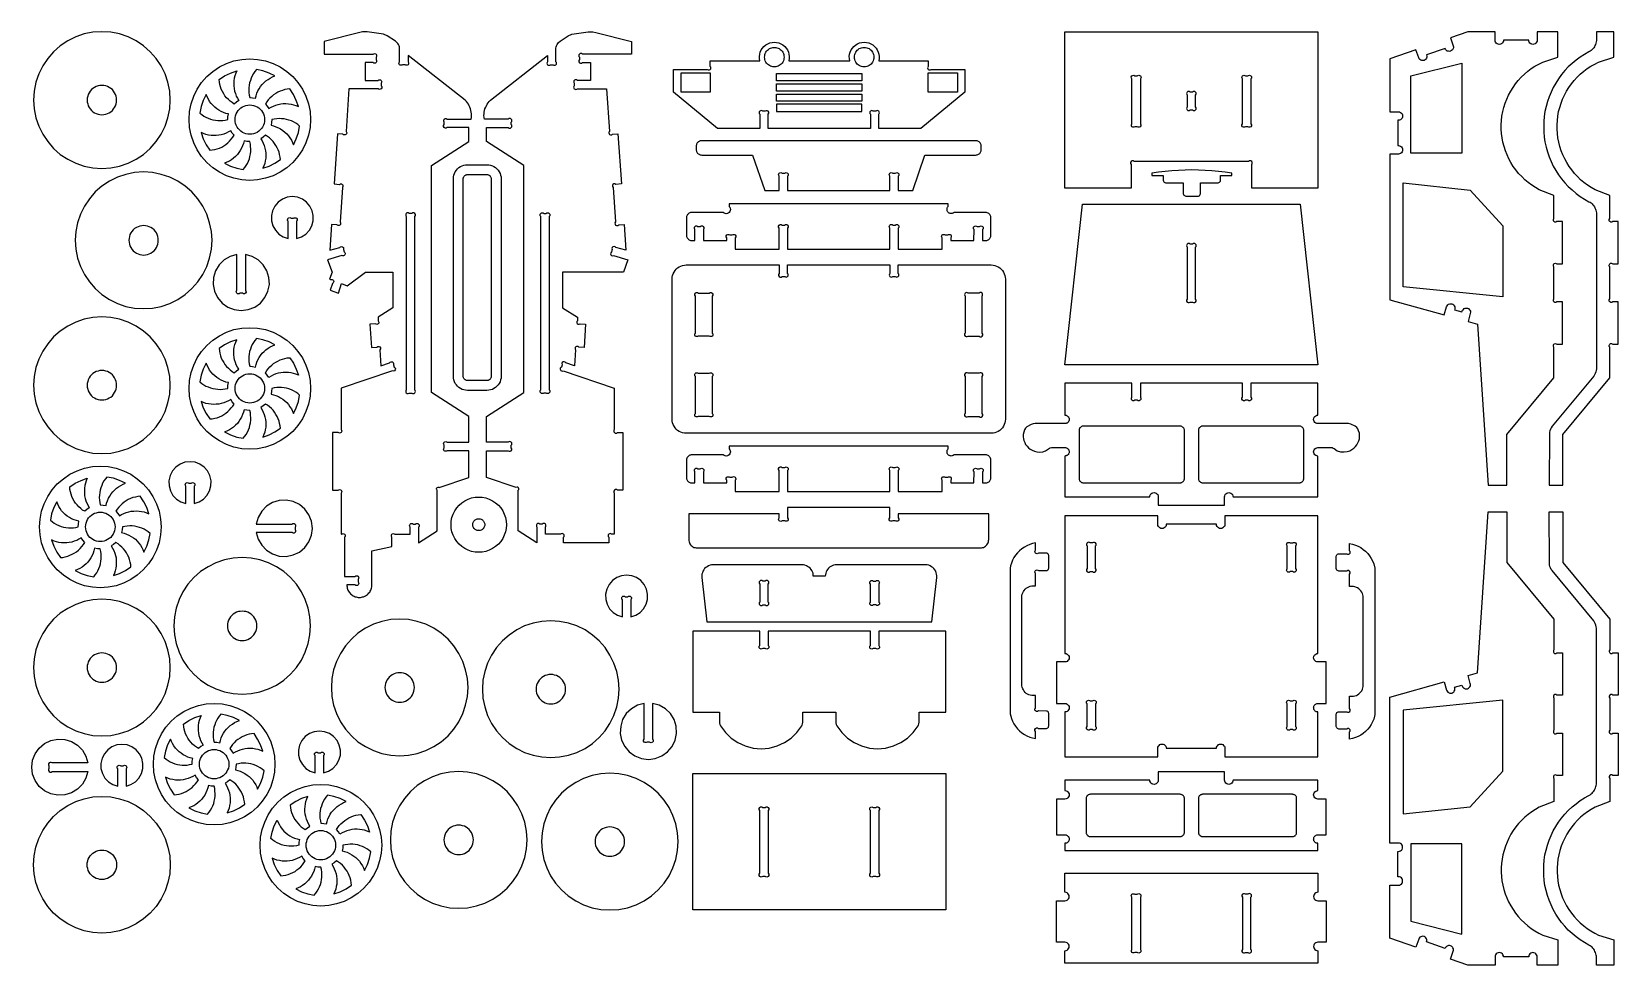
# Model space of a CAD drawing. Extents: x -1068 to 58, y -105 to 558.
import ezdxf

# ---------------------------------------------------------------- set-up
doc = ezdxf.new("R2010")
doc.units = 0
doc.header["$MEASUREMENT"] = 0
doc.layers.get('0').update_dxf_attribs({"linetype": 'CONTINUOUS'})
doc.layers.get('DEFPOINTS').update_dxf_attribs({"color": 18, "linetype": 'CONTINUOUS'})

msp = doc.modelspace()

# ---------------------------------------------------------------- linework, layer by layer
for points in [[(-1005.3, 556.3), (-1011.5, 557.5), (-1017.8, 557.9), (-1024.2, 557.5), (-1030.4, 556.3), (-1036.4, 554.2), (-1042.1, 551.4), (-1047.4, 547.9), (-1052.1, 543.7), (-1056.3, 538.9), (-1059.8, 533.7), (-1062.6, 528), (-1064.7, 522), (-1065.9, 515.7), (-1066.3, 509.4), (-1065.9, 503.1), (-1064.7, 496.9), (-1062.6, 490.8), (-1059.8, 485.2), (-1056.3, 479.9), (-1052.1, 475.1), (-1047.4, 470.9), (-1042.1, 467.4), (-1036.4, 464.6), (-1030.4, 462.6), (-1024.2, 461.3), (-1017.8, 460.9), (-1011.5, 461.3), (-1005.3, 462.6), (-999.3, 464.6), (-993.6, 467.4), (-988.3, 470.9), (-983.5, 475.1), (-979.3, 479.9), (-975.8, 485.2), (-973, 490.8), (-971, 496.9), (-969.7, 503.1), (-969.3, 509.4), (-969.7, 515.7), (-971, 522), (-973, 528), (-975.8, 533.7), (-979.3, 538.9), (-983.5, 543.7), (-988.3, 547.9), (-993.6, 551.4), (-999.3, 554.2)], [(-534.6, 536.4), (-535.2, 535.6), (-535.8, 535), (-536.4, 534.4), (-537.2, 533.9), (-538, 533.5), (-538.9, 533.2), (-539.7, 533), (-540.7, 532.9), (-541.6, 533), (-542.4, 533.2), (-543.3, 533.5), (-544.1, 533.9), (-544.9, 534.4), (-545.6, 535), (-546.2, 535.6), (-546.7, 536.4), (-547.1, 537.2), (-547.4, 538.1), (-547.5, 539), (-547.6, 539.9), (-547.5, 540.8), (-547.4, 541.7), (-547.1, 542.5), (-546.7, 543.3), (-546.2, 544.1), (-545.6, 544.8), (-544.9, 545.4), (-544.1, 545.9), (-543.3, 546.3), (-542.4, 546.6), (-541.6, 546.7), (-540.7, 546.8), (-539.7, 546.7), (-538.9, 546.6), (-538, 546.3), (-537.2, 545.9), (-536.4, 545.4), (-535.8, 544.8), (-535.2, 544.1), (-534.6, 543.3), (-534.2, 542.5), (-534, 541.7), (-533.8, 540.8), (-533.7, 539.9), (-533.8, 539), (-534, 538.1), (-534.2, 537.2)], [(-470.5, 542.5), (-470.2, 541.7), (-470, 540.8), (-470, 539.9), (-470, 539), (-470.2, 538.1), (-470.5, 537.2), (-470.9, 536.4), (-471.4, 535.6), (-472, 535), (-472.7, 534.4), (-473.4, 533.9), (-474.2, 533.5), (-475.1, 533.2), (-476, 533), (-476.9, 532.9), (-477.8, 533), (-478.7, 533.2), (-479.5, 533.5), (-480.4, 533.9), (-481.1, 534.4), (-481.8, 535), (-482.4, 535.6), (-482.9, 536.4), (-483.3, 537.2), (-483.6, 538.1), (-483.8, 539), (-483.8, 539.9), (-483.8, 540.8), (-483.6, 541.7), (-483.3, 542.5), (-482.9, 543.3), (-482.4, 544.1), (-481.8, 544.8), (-481.1, 545.4), (-480.4, 545.9), (-479.5, 546.3), (-478.7, 546.6), (-477.8, 546.7), (-476.9, 546.8), (-476, 546.7), (-475.1, 546.6), (-474.2, 546.3), (-473.4, 545.9), (-472.7, 545.4), (-472, 544.8), (-471.4, 544.1), (-470.9, 543.3)], [(-871.2, 484.4), (-873, 479.1), (-875.5, 474), (-878.7, 469.3), (-882.4, 465.1), (-886.6, 461.3), (-891.3, 458.2), (-896.4, 455.7), (-901.7, 453.9), (-907.3, 452.8), (-912.9, 452.4), (-918.5, 452.8), (-924.1, 453.9), (-929.4, 455.7), (-934.5, 458.2), (-939.2, 461.3), (-943.4, 465.1), (-947.1, 469.3), (-950.2, 474), (-952.7, 479.1), (-954.6, 484.4), (-955.7, 489.9), (-956, 495.6), (-955.7, 501.2), (-954.6, 506.7), (-952.7, 512.1), (-950.2, 517.1), (-947.1, 521.8), (-943.4, 526.1), (-939.2, 529.8), (-934.5, 532.9), (-929.4, 535.4), (-924.1, 537.2), (-918.5, 538.3), (-912.9, 538.7), (-907.3, 538.3), (-901.7, 537.2), (-896.4, 535.4), (-891.3, 532.9), (-886.6, 529.8), (-882.4, 526.1), (-878.7, 521.8), (-875.5, 517.1), (-873, 512.1), (-871.2, 506.7), (-870.1, 501.2), (-869.8, 495.6), (-870.1, 489.9)], [(-934.1, 520.4), (-934.5, 522.2), (-934.6, 523.9), (-930.8, 526.5), (-926.6, 528.6), (-922.1, 530.1), (-922.9, 528.4), (-923.5, 526.7), (-923.9, 524.9), (-924.2, 523.1), (-924.3, 521.2), (-924.2, 519.4), (-924, 517.6), (-923.7, 515.8), (-923.1, 514), (-922.5, 512.3), (-921.7, 510.7), (-920.7, 509.1), (-922.4, 508), (-924, 506.6), (-925.4, 507.6), (-926.8, 508.6), (-928.1, 509.8), (-929.4, 511.1), (-930.5, 512.5), (-931.4, 513.9), (-932.3, 515.5), (-933.1, 517.1), (-933.7, 518.7)], [(-912.9, 511.2), (-910.9, 511.1), (-908.8, 510.7), (-908.4, 512.4), (-907.8, 514.2), (-907.1, 515.9), (-906.2, 517.5), (-905.2, 519), (-904, 520.4), (-902.8, 521.8), (-901.4, 523), (-899.9, 524.1), (-898.4, 525), (-896.7, 525.8), (-895, 526.5), (-899.2, 528.6), (-903.6, 530.1), (-908.2, 531), (-909.3, 529.6), (-910.3, 528.2), (-911.2, 526.6), (-911.9, 525), (-912.5, 523.4), (-913, 521.7), (-913.4, 519.9), (-913.5, 518.2), (-913.6, 516.4), (-913.5, 514.7), (-913.3, 512.9)], [(-52.7, 471.8), (-89, 471.8), (-89, 526.5), (-52.7, 535.7)], [(-1009.5, 515.8), (-1010.4, 516.8), (-1011.5, 517.7), (-1012.6, 518.4), (-1013.8, 519.1), (-1015.1, 519.5), (-1016.5, 519.8), (-1017.8, 519.8), (-1019.2, 519.8), (-1020.5, 519.5), (-1021.8, 519.1), (-1023, 518.4), (-1024.2, 517.7), (-1025.2, 516.8), (-1026.1, 515.8), (-1026.9, 514.6), (-1027.5, 513.4), (-1027.9, 512.1), (-1028.2, 510.8), (-1028.3, 509.4), (-1028.2, 508), (-1027.9, 506.7), (-1027.5, 505.4), (-1026.9, 504.2), (-1026.1, 503.1), (-1025.2, 502), (-1024.2, 501.1), (-1023, 500.4), (-1021.8, 499.8), (-1020.5, 499.3), (-1019.2, 499.1), (-1017.8, 499), (-1016.5, 499.1), (-1015.1, 499.3), (-1013.8, 499.8), (-1012.6, 500.4), (-1011.5, 501.1), (-1010.4, 502), (-1009.5, 503.1), (-1008.8, 504.2), (-1008.2, 505.4), (-1007.7, 506.7), (-1007.5, 508), (-1007.4, 509.4), (-1007.5, 510.8), (-1007.7, 512.1), (-1008.2, 513.4), (-1008.8, 514.6)], [(-586.1, 515.1), (-606.8, 515.1), (-606.8, 528.7), (-586.1, 528.7)], [(-478.5, 523.1), (-539, 523.1), (-539, 528.2), (-478.5, 528.2)], [(-539, 515.8), (-539, 520.9), (-478.5, 520.9), (-478.5, 515.8)], [(-410.7, 515.1), (-431.5, 515.1), (-431.5, 528.7), (-410.7, 528.7)], [(-945.9, 509.2), (-947.4, 504.8), (-948.3, 500.2), (-946.9, 499.1), (-945.5, 498.1), (-944, 497.3), (-942.4, 496.5), (-940.7, 495.9), (-939, 495.4), (-937.3, 495.1), (-935.5, 494.9), (-933.8, 494.9), (-932, 494.9), (-930.3, 495.2), (-928.5, 495.6), (-928.4, 497.6), (-928, 499.6), (-929.8, 500), (-931.5, 500.6), (-933.2, 501.4), (-934.8, 502.2), (-936.3, 503.3), (-937.8, 504.4), (-939.1, 505.7), (-940.3, 507), (-941.4, 508.5), (-942.3, 510.1), (-943.2, 511.7), (-943.8, 513.4)], [(-900.5, 505.1), (-899.3, 503.4), (-897.8, 504.3), (-896.1, 505.1), (-894.4, 505.8), (-892.7, 506.3), (-890.9, 506.7), (-889.1, 506.9), (-887.2, 506.9), (-885.4, 506.8), (-883.6, 506.5), (-881.8, 506.1), (-880.1, 505.5), (-878.4, 504.8), (-879.9, 509.2), (-881.9, 513.4), (-884.5, 517.3), (-886.3, 517.1), (-888, 516.8), (-889.7, 516.3), (-891.4, 515.7), (-893, 515), (-894.5, 514.1), (-896, 513.1), (-897.3, 512), (-898.6, 510.8), (-899.8, 509.5), (-900.9, 508.1), (-901.8, 506.6)], [(-539, 508.6), (-539, 513.7), (-478.5, 513.7), (-478.5, 508.6)], [(-915.6, 505.6), (-914.3, 505.9), (-912.9, 506), (-911.5, 505.9), (-910.2, 505.6), (-908.9, 505.2), (-907.7, 504.6), (-906.5, 503.8), (-905.5, 502.9), (-904.6, 501.9), (-903.9, 500.8), (-903.2, 499.6), (-902.8, 498.3), (-902.5, 496.9), (-902.5, 495.6), (-902.5, 494.2), (-902.8, 492.9), (-903.2, 491.6), (-903.9, 490.3), (-904.6, 489.2), (-905.5, 488.2), (-906.5, 487.3), (-907.7, 486.5), (-908.9, 485.9), (-910.2, 485.5), (-911.5, 485.2), (-912.9, 485.1), (-914.3, 485.2), (-915.6, 485.5), (-916.9, 485.9), (-918.1, 486.5), (-919.2, 487.3), (-920.3, 488.2), (-921.2, 489.2), (-921.9, 490.3), (-922.5, 491.6), (-923, 492.9), (-923.2, 494.2), (-923.3, 495.6), (-923.2, 496.9), (-923, 498.3), (-922.5, 499.6), (-921.9, 500.8), (-921.2, 501.9), (-920.3, 502.9), (-919.2, 503.8), (-918.1, 504.6), (-916.9, 505.2)], [(-877.5, 490.9), (-878.8, 492), (-880.3, 493), (-881.8, 493.9), (-883.4, 494.6), (-885.1, 495.2), (-886.8, 495.7), (-888.5, 496), (-890.3, 496.2), (-892, 496.3), (-893.8, 496.2), (-895.5, 495.9), (-897.2, 495.6), (-897.4, 493.5), (-897.8, 491.5), (-896, 491.1), (-894.3, 490.5), (-892.6, 489.7), (-891, 488.9), (-889.5, 487.9), (-888, 486.7), (-886.7, 485.4), (-885.5, 484.1), (-884.4, 482.6), (-883.4, 481), (-882.6, 479.4), (-881.9, 477.7), (-879.9, 481.9), (-878.4, 486.3)], [(-478.5, 501.3), (-478.5, 506.4), (-539, 506.4), (-539, 501.3)], [(-941.2, 473.8), (-939.5, 474), (-937.8, 474.3), (-936.1, 474.8), (-934.4, 475.4), (-932.8, 476.1), (-931.3, 477), (-929.8, 478), (-928.4, 479.1), (-927.2, 480.3), (-926, 481.6), (-924.9, 483), (-924, 484.5), (-925.3, 486), (-926.4, 487.7), (-928, 486.8), (-929.7, 486), (-931.4, 485.3), (-933.1, 484.8), (-934.9, 484.4), (-936.7, 484.2), (-938.6, 484.2), (-940.4, 484.3), (-942.2, 484.6), (-944, 485), (-945.7, 485.6), (-947.4, 486.3), (-945.9, 481.9), (-943.8, 477.7)], [(-891.1, 467.2), (-891.3, 469), (-891.7, 470.7), (-892.1, 472.4), (-892.7, 474), (-893.5, 475.6), (-894.3, 477.2), (-895.3, 478.6), (-896.4, 480), (-897.6, 481.3), (-898.9, 482.5), (-900.3, 483.5), (-901.8, 484.5), (-903.4, 483.1), (-905.1, 482), (-904.1, 480.4), (-903.3, 478.8), (-902.6, 477.1), (-902.1, 475.3), (-901.8, 473.5), (-901.6, 471.7), (-901.5, 469.9), (-901.6, 468.1), (-901.9, 466.2), (-902.3, 464.5), (-902.9, 462.7), (-903.6, 461), (-899.2, 462.5), (-895, 464.6)], [(-917.6, 460.1), (-916.5, 461.5), (-915.5, 463), (-914.6, 464.5), (-913.9, 466.1), (-913.2, 467.7), (-912.8, 469.4), (-912.4, 471.2), (-912.2, 472.9), (-912.2, 474.7), (-912.3, 476.4), (-912.5, 478.2), (-912.9, 479.9), (-914.9, 480), (-916.9, 480.4), (-917.4, 478.7), (-918, 476.9), (-918.7, 475.3), (-919.6, 473.6), (-920.6, 472.1), (-921.7, 470.7), (-923, 469.4), (-924.4, 468.1), (-925.9, 467.1), (-927.4, 466.1), (-929.1, 465.3), (-930.8, 464.6), (-926.6, 462.5), (-922.1, 461)], [(-766.3, 459.6), (-765.5, 460.6), (-764.5, 461.5), (-763.4, 462.2), (-762.2, 462.8), (-761, 463.2), (-759.7, 463.5), (-758.4, 463.5), (-744.6, 463.5), (-743.3, 463.5), (-742, 463.2), (-740.7, 462.8), (-739.6, 462.2), (-738.5, 461.5), (-737.5, 460.6), (-736.6, 459.6), (-735.9, 458.5), (-735.3, 457.4), (-734.9, 456.1), (-734.6, 454.9), (-734.6, 453.5), (-734.6, 313.4), (-734.6, 312.1), (-734.9, 310.8), (-735.3, 309.5), (-735.9, 308.4), (-736.6, 307.3), (-737.5, 306.3), (-738.5, 305.4), (-739.6, 304.7), (-740.7, 304.1), (-742, 303.7), (-743.3, 303.5), (-744.6, 303.4), (-758.4, 303.4), (-759.7, 303.5), (-761, 303.7), (-762.2, 304.1), (-763.4, 304.7), (-764.5, 305.4), (-765.5, 306.3), (-766.3, 307.3), (-767.1, 308.4), (-767.6, 309.5), (-768.1, 310.8), (-768.3, 312.1), (-768.4, 313.4), (-768.4, 453.5), (-768.3, 454.9), (-768.1, 456.1), (-767.6, 457.4), (-767.1, 458.5)], [(-981.9, 361.8), (-975.7, 363), (-969.7, 365.1), (-964, 367.9), (-958.7, 371.4), (-953.9, 375.6), (-949.7, 380.4), (-946.2, 385.6), (-943.4, 391.3), (-941.4, 397.3), (-940.1, 403.5), (-939.7, 409.9), (-940.1, 416.2), (-941.4, 422.4), (-943.4, 428.4), (-946.2, 434.1), (-949.7, 439.4), (-953.9, 444.2), (-958.7, 448.4), (-964, 451.9), (-969.7, 454.7), (-975.7, 456.7), (-981.9, 458), (-988.2, 458.4), (-994.6, 458), (-1000.8, 456.7), (-1006.8, 454.7), (-1012.5, 451.9), (-1017.8, 448.4), (-1022.5, 444.2), (-1026.7, 439.4), (-1030.2, 434.1), (-1033, 428.4), (-1035.1, 422.4), (-1036.3, 416.2), (-1036.7, 409.9), (-1036.3, 403.5), (-1035.1, 397.3), (-1033, 391.3), (-1030.2, 385.6), (-1026.7, 380.4), (-1022.5, 375.6), (-1017.8, 371.4), (-1012.5, 367.9), (-1006.8, 365.1), (-1000.8, 363), (-994.6, 361.8), (-988.2, 361.4)], [(-741.8, 312.2), (-742, 311.9), (-742.2, 311.5), (-742.4, 311.3), (-742.7, 311), (-743.1, 310.8), (-743.4, 310.6), (-743.8, 310.5), (-744.2, 310.4), (-744.6, 310.4), (-758.4, 310.4), (-758.8, 310.4), (-759.2, 310.5), (-759.6, 310.6), (-759.9, 310.8), (-760.2, 311), (-760.5, 311.3), (-760.8, 311.5), (-761, 311.9), (-761.2, 312.2), (-761.3, 312.6), (-761.4, 313), (-761.4, 313.4), (-761.4, 453.5), (-761.4, 453.9), (-761.3, 454.3), (-761.2, 454.7), (-761, 455), (-760.8, 455.4), (-760.5, 455.7), (-760.2, 455.9), (-759.9, 456.1), (-759.6, 456.3), (-759.2, 456.4), (-758.8, 456.5), (-758.4, 456.5), (-744.6, 456.5), (-744.2, 456.5), (-743.8, 456.4), (-743.4, 456.3), (-743.1, 456.1), (-742.7, 455.9), (-742.4, 455.7), (-742.2, 455.4), (-742, 455), (-741.8, 454.7), (-741.7, 454.3), (-741.6, 453.9), (-741.6, 453.5), (-741.6, 313.4), (-741.6, 313), (-741.7, 312.6)], [(-216, 455.8), (-216, 457.6), (-220.7, 458.3), (-225.4, 458.8), (-230.1, 459.2), (-234.9, 459.5), (-239.6, 459.7), (-244.3, 459.8), (-249.1, 459.7), (-253.8, 459.5), (-258.6, 459.2), (-263.3, 458.8), (-268, 458.3), (-272.7, 457.6), (-272.7, 455.8), (-264.7, 455.8), (-264.7, 452.5), (-264.5, 451.9), (-264.3, 451.5), (-263.9, 451.1), (-263.5, 450.9), (-263, 450.7), (-250.5, 450.7), (-250.5, 443), (-250.3, 442.4), (-250.1, 442), (-249.7, 441.6), (-249.2, 441.4), (-248.7, 441.2), (-240.2, 441.2), (-239.7, 441.3), (-239.2, 441.5), (-238.8, 441.8), (-238.6, 442), (-238.4, 442.4), (-238.2, 443), (-238.2, 450.7), (-225.7, 450.7), (-225.2, 450.9), (-224.8, 451.1), (-224.4, 451.5), (-224.1, 451.9), (-224, 452.5), (-224, 455.8)], [(-23.7, 420.1), (-23.7, 369.9), (-94.3, 376.8), (-94.3, 450.6), (-46.8, 445.5)], [(-334.4, 321.6), (-322, 435.6), (-167.4, 435.6), (-155, 321.6)], [(-981.9, 418.2), (-983, 418.9), (-984.2, 419.5), (-985.5, 420), (-986.9, 420.2), (-988.2, 420.3), (-989.6, 420.2), (-990.9, 420), (-992.2, 419.5), (-993.4, 418.9), (-994.6, 418.2), (-995.6, 417.3), (-996.5, 416.2), (-997.3, 415.1), (-997.9, 413.9), (-998.3, 412.6), (-998.6, 411.2), (-998.7, 409.9), (-998.6, 408.5), (-998.3, 407.2), (-997.9, 405.9), (-997.3, 404.7), (-996.5, 403.5), (-995.6, 402.5), (-994.6, 401.6), (-993.4, 400.8), (-992.2, 400.2), (-990.9, 399.8), (-989.6, 399.5), (-988.2, 399.4), (-986.9, 399.5), (-985.5, 399.8), (-984.2, 400.2), (-983, 400.8), (-981.9, 401.6), (-980.8, 402.5), (-979.9, 403.5), (-979.2, 404.7), (-978.6, 405.9), (-978.1, 407.2), (-977.9, 408.5), (-977.8, 409.9), (-977.9, 411.2), (-978.1, 412.6), (-978.6, 413.9), (-979.2, 415.1), (-979.9, 416.2), (-980.8, 417.3)], [(-1047.4, 345.5), (-1052.1, 341.3), (-1056.3, 336.5), (-1059.8, 331.3), (-1062.6, 325.6), (-1064.7, 319.6), (-1065.9, 313.3), (-1066.3, 307), (-1065.9, 300.7), (-1064.7, 294.5), (-1062.6, 288.5), (-1059.8, 282.8), (-1056.3, 277.5), (-1052.1, 272.7), (-1047.4, 268.5), (-1042.1, 265), (-1036.4, 262.2), (-1030.4, 260.2), (-1024.2, 258.9), (-1017.8, 258.5), (-1011.5, 258.9), (-1005.3, 260.2), (-999.3, 262.2), (-993.6, 265), (-988.3, 268.5), (-983.5, 272.7), (-979.3, 277.5), (-975.8, 282.8), (-973, 288.5), (-971, 294.5), (-969.7, 300.7), (-969.3, 307), (-969.7, 313.3), (-971, 319.6), (-973, 325.6), (-975.8, 331.3), (-979.3, 336.5), (-983.5, 341.3), (-988.3, 345.5), (-993.6, 349), (-999.3, 351.8), (-1005.3, 353.9), (-1011.5, 355.1), (-1017.8, 355.5), (-1024.2, 355.1), (-1030.4, 353.9), (-1036.4, 351.8), (-1042.1, 349)], [(-873, 321.3), (-871.2, 316), (-870.1, 310.4), (-869.8, 304.8), (-870.1, 299.2), (-871.2, 293.6), (-873, 288.3), (-875.5, 283.2), (-878.7, 278.5), (-882.4, 274.3), (-886.6, 270.6), (-891.3, 267.5), (-896.4, 265), (-901.7, 263.1), (-907.3, 262), (-912.9, 261.7), (-918.5, 262), (-924.1, 263.1), (-929.4, 265), (-934.5, 267.5), (-939.2, 270.6), (-943.4, 274.3), (-947.1, 278.5), (-950.2, 283.2), (-952.7, 288.3), (-954.6, 293.6), (-955.7, 299.2), (-956, 304.8), (-955.7, 310.4), (-954.6, 316), (-952.7, 321.3), (-950.2, 326.4), (-947.1, 331.1), (-943.4, 335.3), (-939.2, 339), (-934.5, 342.2), (-929.4, 344.7), (-924.1, 346.5), (-918.5, 347.6), (-912.9, 347.9), (-907.3, 347.6), (-901.7, 346.5), (-896.4, 344.7), (-891.3, 342.2), (-886.6, 339), (-882.4, 335.3), (-878.7, 331.1), (-875.5, 326.4)], [(-922.4, 317.2), (-920.7, 318.4), (-921.7, 319.9), (-922.5, 321.6), (-923.1, 323.3), (-923.7, 325), (-924, 326.8), (-924.2, 328.6), (-924.3, 330.5), (-924.2, 332.3), (-923.9, 334.1), (-923.5, 335.9), (-922.9, 337.6), (-922.1, 339.3), (-926.6, 337.8), (-930.8, 335.8), (-934.6, 333.2), (-934.5, 331.4), (-934.1, 329.7), (-933.7, 328), (-933.1, 326.3), (-932.3, 324.7), (-931.4, 323.2), (-930.5, 321.7), (-929.4, 320.4), (-928.1, 319.1), (-926.8, 317.9), (-925.4, 316.8), (-924, 315.9)], [(-908.2, 340.2), (-909.3, 338.9), (-910.3, 337.4), (-911.2, 335.9), (-911.9, 334.3), (-912.5, 332.6), (-913, 330.9), (-913.4, 329.2), (-913.5, 327.4), (-913.6, 325.7), (-913.5, 323.9), (-913.3, 322.2), (-912.9, 320.5), (-910.9, 320.3), (-908.8, 319.9), (-908.4, 321.7), (-907.8, 323.4), (-907.1, 325.1), (-906.2, 326.7), (-905.2, 328.2), (-904, 329.7), (-902.8, 331), (-901.4, 332.2), (-899.9, 333.3), (-898.4, 334.3), (-896.7, 335.1), (-895, 335.8), (-899.2, 337.8), (-903.6, 339.3)], [(-884.5, 326.6), (-881.9, 322.7), (-879.9, 318.5), (-878.4, 314.1), (-880.1, 314.8), (-881.8, 315.4), (-883.6, 315.8), (-885.4, 316.1), (-887.2, 316.2), (-889.1, 316.1), (-890.9, 315.9), (-892.7, 315.6), (-894.4, 315.1), (-896.1, 314.4), (-897.8, 313.6), (-899.3, 312.6), (-900.5, 314.3), (-901.8, 315.9), (-900.9, 317.4), (-899.8, 318.8), (-898.6, 320.1), (-897.3, 321.3), (-896, 322.4), (-894.5, 323.4), (-893, 324.2), (-891.4, 325), (-889.7, 325.6), (-888, 326), (-886.3, 326.4)], [(-1026.1, 300.7), (-1025.2, 299.6), (-1024.2, 298.7), (-1023, 298), (-1021.8, 297.4), (-1020.5, 296.9), (-1019.2, 296.7), (-1017.8, 296.6), (-1016.5, 296.7), (-1015.1, 296.9), (-1013.8, 297.4), (-1012.6, 298), (-1011.5, 298.7), (-1010.4, 299.6), (-1009.5, 300.7), (-1008.8, 301.8), (-1008.2, 303), (-1007.7, 304.3), (-1007.5, 305.7), (-1007.4, 307), (-1007.5, 308.4), (-1007.7, 309.7), (-1008.2, 311), (-1008.8, 312.2), (-1009.5, 313.4), (-1010.4, 314.4), (-1011.5, 315.3), (-1012.6, 316.1), (-1013.8, 316.7), (-1015.1, 317.1), (-1016.5, 317.4), (-1017.8, 317.5), (-1019.2, 317.4), (-1020.5, 317.1), (-1021.8, 316.7), (-1023, 316.1), (-1024.2, 315.3), (-1025.2, 314.4), (-1026.1, 313.4), (-1026.9, 312.2), (-1027.5, 311), (-1027.9, 309.7), (-1028.2, 308.4), (-1028.3, 307), (-1028.2, 305.7), (-1027.9, 304.3), (-1027.5, 303), (-1026.9, 301.8)], [(-945.9, 318.5), (-947.4, 314.1), (-948.3, 309.5), (-946.9, 308.4), (-945.5, 307.4), (-944, 306.5), (-942.4, 305.8), (-940.7, 305.2), (-939, 304.7), (-937.3, 304.4), (-935.5, 304.2), (-933.8, 304.1), (-932, 304.2), (-930.3, 304.4), (-928.5, 304.8), (-928.4, 306.8), (-928, 308.9), (-929.8, 309.3), (-931.5, 309.9), (-933.2, 310.6), (-934.8, 311.5), (-936.3, 312.5), (-937.8, 313.7), (-939.1, 314.9), (-940.3, 316.3), (-941.4, 317.8), (-942.3, 319.3), (-943.2, 321), (-943.8, 322.7)], [(-916.9, 314.5), (-915.6, 314.9), (-914.3, 315.2), (-912.9, 315.2), (-911.5, 315.2), (-910.2, 314.9), (-908.9, 314.5), (-907.7, 313.8), (-906.5, 313.1), (-905.5, 312.2), (-904.6, 311.2), (-903.9, 310), (-903.2, 308.8), (-902.8, 307.5), (-902.5, 306.2), (-902.5, 304.8), (-902.5, 303.4), (-902.8, 302.1), (-903.2, 300.8), (-903.9, 299.6), (-904.6, 298.5), (-905.5, 297.4), (-906.5, 296.5), (-907.7, 295.8), (-908.9, 295.2), (-910.2, 294.7), (-911.5, 294.5), (-912.9, 294.4), (-914.3, 294.5), (-915.6, 294.7), (-916.9, 295.2), (-918.1, 295.8), (-919.2, 296.5), (-920.3, 297.4), (-921.2, 298.5), (-921.9, 299.6), (-922.5, 300.8), (-923, 302.1), (-923.2, 303.4), (-923.3, 304.8), (-923.2, 306.2), (-923, 307.5), (-922.5, 308.8), (-921.9, 310), (-921.2, 311.2), (-920.3, 312.2), (-919.2, 313.1), (-918.1, 313.8)], [(-877.5, 300.1), (-878.8, 301.2), (-880.3, 302.2), (-881.8, 303.1), (-883.4, 303.8), (-885.1, 304.5), (-886.8, 304.9), (-888.5, 305.3), (-890.3, 305.5), (-892, 305.5), (-893.8, 305.4), (-895.5, 305.2), (-897.2, 304.8), (-897.4, 302.8), (-897.8, 300.8), (-896, 300.3), (-894.3, 299.7), (-892.6, 299), (-891, 298.1), (-889.5, 297.1), (-888, 296), (-886.7, 294.7), (-885.5, 293.3), (-884.4, 291.8), (-883.4, 290.3), (-882.6, 288.6), (-881.9, 286.9), (-879.9, 291.1), (-878.4, 295.6)], [(-941.2, 283.1), (-939.5, 283.2), (-937.8, 283.6), (-936.1, 284), (-934.4, 284.7), (-932.8, 285.4), (-931.3, 286.3), (-929.8, 287.2), (-928.4, 288.3), (-927.2, 289.6), (-926, 290.9), (-924.9, 292.3), (-924, 293.7), (-925.3, 295.3), (-926.4, 297), (-928, 296), (-929.7, 295.2), (-931.4, 294.6), (-933.1, 294), (-934.9, 293.7), (-936.7, 293.5), (-938.6, 293.4), (-940.4, 293.5), (-942.2, 293.8), (-944, 294.2), (-945.7, 294.8), (-947.4, 295.6), (-945.9, 291.1), (-943.8, 286.9)], [(-891.1, 276.5), (-891.3, 278.2), (-891.7, 279.9), (-892.1, 281.6), (-892.7, 283.3), (-893.5, 284.9), (-894.3, 286.4), (-895.3, 287.9), (-896.4, 289.3), (-897.6, 290.5), (-898.9, 291.7), (-900.3, 292.8), (-901.8, 293.7), (-903.4, 292.4), (-905.1, 291.3), (-904.1, 289.7), (-903.3, 288), (-902.6, 286.3), (-902.1, 284.6), (-901.8, 282.8), (-901.6, 281), (-901.5, 279.1), (-901.6, 277.3), (-901.9, 275.5), (-902.3, 273.7), (-902.9, 272), (-903.6, 270.3), (-899.2, 271.8), (-895, 273.9)], [(-917.6, 269.4), (-916.5, 270.8), (-915.5, 272.2), (-914.6, 273.7), (-913.9, 275.3), (-913.2, 277), (-912.8, 278.7), (-912.4, 280.4), (-912.2, 282.2), (-912.2, 283.9), (-912.3, 285.7), (-912.5, 287.4), (-912.9, 289.2), (-914.9, 289.3), (-916.9, 289.7), (-917.4, 287.9), (-918, 286.2), (-918.7, 284.5), (-919.6, 282.9), (-920.6, 281.4), (-921.7, 279.9), (-923, 278.6), (-924.4, 277.4), (-925.9, 276.3), (-927.4, 275.4), (-929.1, 274.5), (-930.8, 273.9), (-926.6, 271.8), (-922.1, 270.3)], [(-321.4, 278), (-321.8, 278), (-322.2, 277.9), (-322.6, 277.8), (-322.9, 277.6), (-323.2, 277.4), (-323.5, 277.1), (-323.8, 276.8), (-324, 276.5), (-324.2, 276.2), (-324.3, 275.8), (-324.4, 275.4), (-324.4, 275), (-324.4, 240.9), (-324.4, 240.5), (-324.3, 240.1), (-324.2, 239.7), (-324, 239.4), (-323.8, 239), (-323.5, 238.7), (-323.2, 238.5), (-322.9, 238.3), (-322.6, 238.1), (-322.2, 238), (-321.8, 237.9), (-321.4, 237.9), (-252.7, 237.9), (-252.3, 237.9), (-251.9, 238), (-251.5, 238.1), (-251.2, 238.3), (-250.9, 238.5), (-250.6, 238.7), (-250.3, 239), (-250.1, 239.4), (-249.9, 239.7), (-249.8, 240.1), (-249.7, 240.5), (-249.7, 240.9), (-249.7, 275), (-249.7, 275.4), (-249.8, 275.8), (-249.9, 276.2), (-250.1, 276.5), (-250.3, 276.8), (-250.6, 277.1), (-250.9, 277.4), (-251.2, 277.6), (-251.5, 277.8), (-251.9, 277.9), (-252.3, 278), (-252.7, 278)], [(-236.7, 278), (-237.1, 278), (-237.5, 277.9), (-237.8, 277.8), (-238.2, 277.6), (-238.5, 277.4), (-238.8, 277.1), (-239.1, 276.8), (-239.3, 276.5), (-239.5, 276.2), (-239.6, 275.8), (-239.7, 275.4), (-239.7, 275), (-239.7, 240.9), (-239.7, 240.5), (-239.6, 240.1), (-239.5, 239.7), (-239.3, 239.4), (-239.1, 239), (-238.8, 238.7), (-238.5, 238.5), (-238.2, 238.3), (-237.8, 238.1), (-237.5, 238), (-237.1, 237.9), (-236.7, 237.9), (-168, 237.9), (-167.6, 237.9), (-167.2, 238), (-166.8, 238.1), (-166.5, 238.3), (-166.1, 238.5), (-165.8, 238.7), (-165.6, 239), (-165.4, 239.4), (-165.2, 239.7), (-165.1, 240.1), (-165, 240.5), (-165, 240.9), (-165, 275), (-165, 275.4), (-165.1, 275.8), (-165.2, 276.2), (-165.4, 276.5), (-165.6, 276.8), (-165.8, 277.1), (-166.1, 277.4), (-166.5, 277.6), (-166.8, 277.8), (-167.2, 277.9), (-167.6, 278), (-168, 278)], [(-977.3, 195.3), (-979.1, 190), (-981.6, 184.9), (-984.8, 180.3), (-988.5, 176), (-992.7, 172.3), (-997.4, 169.2), (-1002.5, 166.7), (-1007.8, 164.8), (-1013.3, 163.7), (-1019, 163.4), (-1024.6, 163.7), (-1030.1, 164.8), (-1035.5, 166.7), (-1040.5, 169.2), (-1045.2, 172.3), (-1049.5, 176), (-1053.2, 180.3), (-1056.3, 184.9), (-1058.8, 190), (-1060.6, 195.3), (-1061.7, 200.9), (-1062.1, 206.5), (-1061.7, 212.1), (-1060.6, 217.7), (-1058.8, 223), (-1056.3, 228.1), (-1053.2, 232.8), (-1049.5, 237), (-1045.2, 240.7), (-1040.5, 243.9), (-1035.5, 246.4), (-1030.1, 248.2), (-1024.6, 249.3), (-1019, 249.6), (-1013.3, 249.3), (-1007.8, 248.2), (-1002.5, 246.4), (-997.4, 243.9), (-992.7, 240.7), (-988.5, 237), (-984.8, 232.8), (-981.6, 228.1), (-979.1, 223), (-977.3, 217.7), (-976.2, 212.1), (-975.8, 206.5), (-976.2, 200.9)], [(-1040.2, 231.4), (-1040.5, 233.1), (-1040.7, 234.9), (-1036.8, 237.5), (-1032.6, 239.5), (-1028.2, 241), (-1029, 239.3), (-1029.5, 237.6), (-1030, 235.8), (-1030.2, 234), (-1030.3, 232.2), (-1030.3, 230.4), (-1030.1, 228.5), (-1029.7, 226.7), (-1029.2, 225), (-1028.6, 223.3), (-1027.7, 221.6), (-1026.8, 220.1), (-1028.5, 218.9), (-1030, 217.6), (-1031.5, 218.5), (-1032.9, 219.6), (-1034.2, 220.8), (-1035.4, 222.1), (-1036.5, 223.4), (-1037.5, 224.9), (-1038.4, 226.4), (-1039.1, 228), (-1039.7, 229.7)], [(-1019, 222.2), (-1016.9, 222), (-1014.9, 221.6), (-1014.5, 223.4), (-1013.9, 225.1), (-1013.2, 226.8), (-1012.3, 228.4), (-1011.3, 230), (-1010.1, 231.4), (-1008.9, 232.7), (-1007.5, 233.9), (-1006, 235), (-1004.5, 236), (-1002.8, 236.8), (-1001.1, 237.5), (-1005.3, 239.5), (-1009.7, 241), (-1014.3, 241.9), (-1015.4, 240.6), (-1016.4, 239.1), (-1017.3, 237.6), (-1018, 236), (-1018.6, 234.3), (-1019.1, 232.6), (-1019.4, 230.9), (-1019.6, 229.1), (-1019.7, 227.4), (-1019.6, 225.6), (-1019.4, 223.9)], [(-1006.6, 216), (-1005.4, 214.3), (-1003.9, 215.3), (-1002.2, 216.1), (-1000.5, 216.8), (-998.8, 217.3), (-997, 217.6), (-995.1, 217.8), (-993.3, 217.9), (-991.5, 217.8), (-989.7, 217.5), (-987.9, 217.1), (-986.1, 216.5), (-984.5, 215.8), (-986, 220.2), (-988, 224.4), (-990.6, 228.3), (-992.4, 228.1), (-994.1, 227.7), (-995.8, 227.3), (-997.5, 226.7), (-999.1, 225.9), (-1000.6, 225.1), (-1002.1, 224.1), (-1003.4, 223), (-1004.7, 221.8), (-1005.9, 220.5), (-1007, 219.1), (-1007.9, 217.6)], [(-755.5, 189.1), (-757.9, 190), (-760.2, 191.1), (-762.4, 192.5), (-764.3, 194.2), (-766, 196.1), (-767.4, 198.3), (-768.5, 200.6), (-769.4, 203), (-769.9, 205.5), (-770, 208.1), (-769.9, 210.7), (-769.4, 213.2), (-768.5, 215.6), (-767.4, 217.9), (-766, 220), (-764.3, 222), (-762.4, 223.7), (-760.2, 225.1), (-757.9, 226.2), (-755.5, 227.1), (-753, 227.6), (-750.4, 227.7), (-747.9, 227.6), (-745.3, 227.1), (-742.9, 226.2), (-740.6, 225.1), (-738.5, 223.7), (-736.5, 222), (-734.8, 220), (-733.4, 217.9), (-732.3, 215.6), (-731.5, 213.2), (-731, 210.7), (-730.8, 208.1), (-731, 205.5), (-731.5, 203), (-732.3, 200.6), (-733.4, 198.3), (-734.8, 196.1), (-736.5, 194.2), (-738.5, 192.5), (-740.6, 191.1), (-742.9, 190), (-745.3, 189.1), (-747.9, 188.6), (-750.4, 188.5), (-753, 188.6)], [(-1052, 220.2), (-1053.5, 215.8), (-1054.4, 211.2), (-1053, 210.1), (-1051.6, 209.1), (-1050, 208.2), (-1048.4, 207.5), (-1046.8, 206.9), (-1045.1, 206.4), (-1043.4, 206.1), (-1041.6, 205.9), (-1039.8, 205.8), (-1038.1, 205.9), (-1036.3, 206.1), (-1034.6, 206.5), (-1034.5, 208.6), (-1034.1, 210.6), (-1035.9, 211), (-1037.6, 211.6), (-1039.3, 212.3), (-1040.9, 213.2), (-1042.4, 214.2), (-1043.8, 215.4), (-1045.2, 216.6), (-1046.4, 218), (-1047.5, 219.5), (-1048.4, 221), (-1049.2, 222.7), (-1049.9, 224.4)], [(-1021.7, 216.6), (-1020.3, 216.9), (-1019, 217), (-1017.6, 216.9), (-1016.3, 216.6), (-1015, 216.2), (-1013.8, 215.6), (-1012.6, 214.8), (-1011.6, 213.9), (-1010.7, 212.9), (-1009.9, 211.7), (-1009.3, 210.5), (-1008.9, 209.2), (-1008.6, 207.9), (-1008.5, 206.5), (-1008.6, 205.1), (-1008.9, 203.8), (-1009.3, 202.5), (-1009.9, 201.3), (-1010.7, 200.2), (-1011.6, 199.1), (-1012.6, 198.2), (-1013.8, 197.5), (-1015, 196.9), (-1016.3, 196.4), (-1017.6, 196.2), (-1019, 196.1), (-1020.3, 196.2), (-1021.7, 196.4), (-1023, 196.9), (-1024.2, 197.5), (-1025.3, 198.2), (-1026.4, 199.1), (-1027.3, 200.2), (-1028, 201.3), (-1028.6, 202.5), (-1029.1, 203.8), (-1029.3, 205.1), (-1029.4, 206.5), (-1029.3, 207.9), (-1029.1, 209.2), (-1028.6, 210.5), (-1028, 211.7), (-1027.3, 212.9), (-1026.4, 213.9), (-1025.3, 214.8), (-1024.2, 215.6), (-1023, 216.2)], [(-262.5, 208.4), (-262.6, 207.6), (-262.9, 206.9), (-263.4, 206.3), (-264, 205.8), (-264.7, 205.5), (-265.5, 205.4), (-266.3, 205.5), (-267, 205.8), (-267.6, 206.3), (-268.1, 206.9), (-268.4, 207.6), (-268.5, 208.4), (-268.5, 214.4), (-334.4, 214.4), (-334.4, 116.7), (-333.6, 116.6), (-332.9, 116.3), (-332.3, 115.8), (-331.8, 115.2), (-331.5, 114.5), (-331.4, 113.7), (-331.5, 112.9), (-331.8, 112.2), (-332.3, 111.6), (-332.9, 111.1), (-333.6, 110.8), (-334.4, 110.7), (-340.4, 110.7), (-340.4, 81.2), (-334.4, 81.2), (-333.6, 81.1), (-332.9, 80.8), (-332.3, 80.3), (-331.8, 79.7), (-331.5, 79), (-331.4, 78.2), (-331.5, 77.4), (-331.8, 76.7), (-332.3, 76.1), (-332.9, 75.6), (-333.6, 75.3), (-334.4, 75.2), (-334.4, 43.4), (-268.5, 43.4), (-268.5, 49.4), (-268.4, 50.2), (-268.1, 50.9), (-267.6, 51.5), (-267, 52), (-266.3, 52.3), (-265.5, 52.4), (-264.7, 52.3), (-264, 52), (-263.4, 51.5), (-262.9, 50.9), (-262.6, 50.2), (-262.5, 49.4), (-226.9, 49.4), (-226.8, 50.2), (-226.5, 50.9), (-226, 51.5), (-225.4, 52), (-224.7, 52.3), (-223.9, 52.4), (-223.1, 52.3), (-222.4, 52), (-221.8, 51.5), (-221.3, 50.9), (-221, 50.2), (-220.9, 49.4), (-220.9, 43.4), (-155, 43.4), (-155, 75.2), (-155.4, 75.2), (-155.7, 75.3), (-156.1, 75.4), (-156.5, 75.6), (-156.8, 75.8), (-157.1, 76.1), (-157.3, 76.4), (-157.6, 76.7), (-157.7, 77), (-157.9, 77.4), (-157.9, 77.8), (-158, 78.2), (-157.9, 78.6), (-157.9, 79), (-157.7, 79.3), (-157.6, 79.7), (-157.3, 80), (-157.1, 80.3), (-156.8, 80.6), (-156.5, 80.8), (-156.1, 81), (-155.7, 81.1), (-155.4, 81.2), (-155, 81.2), (-149, 81.2), (-149, 110.7), (-155, 110.7), (-155.7, 110.8), (-156.5, 111.1), (-157.1, 111.6), (-157.6, 112.2), (-157.9, 112.9), (-158, 113.7), (-157.9, 114.5), (-157.6, 115.2), (-157.1, 115.8), (-156.5, 116.3), (-155.7, 116.6), (-155, 116.7), (-155, 214.4), (-220.9, 214.4), (-220.9, 208.4), (-221, 207.6), (-221.3, 206.9), (-221.8, 206.3), (-222.4, 205.8), (-223.1, 205.5), (-223.9, 205.4), (-224.7, 205.5), (-225.4, 205.8), (-226, 206.3), (-226.5, 206.9), (-226.8, 207.6), (-226.9, 208.4)], [(-983.5, 201.8), (-984.9, 203), (-986.4, 203.9), (-987.9, 204.8), (-989.5, 205.6), (-991.2, 206.2), (-992.9, 206.6), (-994.6, 207), (-996.3, 207.2), (-998.1, 207.2), (-999.9, 207.1), (-1001.6, 206.9), (-1003.3, 206.5), (-1003.5, 204.5), (-1003.9, 202.5), (-1002.1, 202), (-1000.3, 201.4), (-998.7, 200.7), (-997.1, 199.8), (-995.5, 198.8), (-994.1, 197.7), (-992.8, 196.4), (-991.6, 195), (-990.5, 193.6), (-989.5, 192), (-988.7, 190.4), (-988, 188.6), (-986, 192.8), (-984.5, 197.3)], [(-751.5, 204), (-752, 204.2), (-752.5, 204.4), (-753, 204.7), (-753.4, 205.1), (-753.8, 205.5), (-754.1, 206), (-754.3, 206.5), (-754.5, 207), (-754.6, 207.5), (-754.7, 208.1), (-754.6, 208.6), (-754.5, 209.2), (-754.3, 209.7), (-754.1, 210.2), (-753.8, 210.7), (-753.4, 211.1), (-753, 211.5), (-752.5, 211.8), (-752, 212), (-751.5, 212.2), (-751, 212.3), (-750.4, 212.3), (-749.9, 212.3), (-749.3, 212.2), (-748.8, 212), (-748.3, 211.8), (-747.8, 211.5), (-747.4, 211.1), (-747, 210.7), (-746.7, 210.2), (-746.5, 209.7), (-746.3, 209.2), (-746.2, 208.6), (-746.2, 208.1), (-746.2, 207.5), (-746.3, 207), (-746.5, 206.5), (-746.7, 206), (-747, 205.5), (-747.4, 205.1), (-747.8, 204.7), (-748.3, 204.4), (-748.8, 204.2), (-749.3, 204), (-749.9, 203.9), (-750.4, 203.9), (-751, 203.9)], [(-1045.6, 184.9), (-1043.8, 185.3), (-1042.1, 185.8), (-1040.5, 186.4), (-1038.9, 187.1), (-1037.4, 188), (-1035.9, 188.9), (-1034.5, 190), (-1033.2, 191.3), (-1032.1, 192.6), (-1031, 194), (-1030, 195.4), (-1031.4, 197), (-1032.5, 198.7), (-1034.1, 197.7), (-1035.7, 196.9), (-1037.4, 196.3), (-1039.2, 195.7), (-1041, 195.4), (-1042.8, 195.2), (-1044.6, 195.1), (-1046.5, 195.3), (-1048.3, 195.5), (-1050.1, 196), (-1051.8, 196.5), (-1053.5, 197.3), (-1052, 192.8), (-1049.9, 188.6), (-1047.3, 184.8)], [(-1023.6, 171.1), (-1022.5, 172.5), (-1021.5, 173.9), (-1020.7, 175.4), (-1019.9, 177), (-1019.3, 178.7), (-1018.9, 180.4), (-1018.5, 182.1), (-1018.3, 183.9), (-1018.3, 185.6), (-1018.4, 187.4), (-1018.6, 189.1), (-1019, 190.9), (-1021, 191), (-1023, 191.4), (-1023.5, 189.6), (-1024, 187.9), (-1024.8, 186.2), (-1025.7, 184.6), (-1026.7, 183.1), (-1027.8, 181.6), (-1029.1, 180.3), (-1030.5, 179.1), (-1031.9, 178), (-1033.5, 177.1), (-1035.1, 176.2), (-1036.8, 175.6), (-1032.6, 173.5), (-1028.2, 172)], [(-997.2, 178.2), (-997.4, 179.9), (-997.7, 181.6), (-998.2, 183.3), (-998.8, 185), (-999.6, 186.6), (-1000.4, 188.1), (-1001.4, 189.6), (-1002.5, 191), (-1003.7, 192.2), (-1005, 193.4), (-1006.4, 194.5), (-1007.9, 195.4), (-1009.5, 194.1), (-1011.2, 193), (-1010.2, 191.4), (-1009.4, 189.8), (-1008.7, 188), (-1008.2, 186.3), (-1007.8, 184.5), (-1007.6, 182.7), (-1007.6, 180.8), (-1007.7, 179), (-1008, 177.2), (-1008.4, 175.4), (-1009, 173.7), (-1009.7, 172), (-1005.3, 173.5), (-1001.1, 175.6)], [(-947.8, 174.8), (-952.6, 170.6), (-956.8, 165.8), (-960.3, 160.5), (-963.1, 154.9), (-965.1, 148.9), (-966.4, 142.6), (-966.8, 136.3), (-966.4, 130), (-965.1, 123.7), (-963.1, 117.7), (-960.3, 112), (-956.8, 106.8), (-952.6, 102), (-947.8, 97.8), (-942.5, 94.3), (-936.9, 91.5), (-930.9, 89.4), (-924.6, 88.2), (-918.3, 87.8), (-912, 88.2), (-905.7, 89.4), (-899.7, 91.5), (-894, 94.3), (-888.8, 97.8), (-884, 102), (-879.8, 106.8), (-876.3, 112), (-873.5, 117.7), (-871.4, 123.7), (-870.2, 130), (-869.8, 136.3), (-870.2, 142.6), (-871.4, 148.9), (-873.5, 154.9), (-876.3, 160.5), (-879.8, 165.8), (-884, 170.6), (-888.8, 174.8), (-894, 178.3), (-899.7, 181.1), (-905.7, 183.1), (-912, 184.4), (-918.3, 184.8), (-924.6, 184.4), (-930.9, 183.1), (-936.9, 181.1), (-942.5, 178.3)], [(-425.4, 170.7), (-425.3, 171.8), (-425.5, 172.9), (-425.7, 174), (-426.1, 175.1), (-426.7, 176), (-427.4, 176.9), (-428.2, 177.7), (-429.1, 178.3), (-430.1, 178.9), (-431.1, 179.3), (-432.2, 179.5), (-433.3, 179.6), (-496.5, 179.6), (-497.5, 179.5), (-498.6, 179.3), (-499.6, 179), (-500.5, 178.5), (-501.4, 177.9), (-502.2, 177.2), (-502.9, 176.4), (-503.4, 175.6), (-503.9, 174.6), (-504.2, 173.6), (-504.4, 172.6), (-504.5, 171.6), (-513, 171.6), (-513, 172.6), (-513.2, 173.6), (-513.6, 174.6), (-514, 175.6), (-514.6, 176.4), (-515.3, 177.2), (-516.1, 177.9), (-517, 178.5), (-517.9, 179), (-518.9, 179.3), (-519.9, 179.5), (-521, 179.6), (-584.1, 179.6), (-585.2, 179.5), (-586.3, 179.3), (-587.4, 178.9), (-588.4, 178.3), (-589.3, 177.7), (-590.1, 176.9), (-590.8, 176), (-591.3, 175.1), (-591.7, 174), (-592, 172.9), (-592.1, 171.8), (-592.1, 170.7), (-588.6, 139.1), (-428.9, 139.1)], [(-1047.4, 145.2), (-1052.1, 141), (-1056.3, 136.2), (-1059.8, 130.9), (-1062.6, 125.3), (-1064.7, 119.3), (-1065.9, 113), (-1066.3, 106.7), (-1065.9, 100.4), (-1064.7, 94.1), (-1062.6, 88.1), (-1059.8, 82.4), (-1056.3, 77.2), (-1052.1, 72.4), (-1047.4, 68.2), (-1042.1, 64.7), (-1036.4, 61.9), (-1030.4, 59.8), (-1024.2, 58.6), (-1017.8, 58.2), (-1011.5, 58.6), (-1005.3, 59.8), (-999.3, 61.9), (-993.6, 64.7), (-988.3, 68.2), (-983.5, 72.4), (-979.3, 77.2), (-975.8, 82.4), (-973, 88.1), (-971, 94.1), (-969.7, 100.4), (-969.3, 106.7), (-969.7, 113), (-971, 119.3), (-973, 125.3), (-975.8, 130.9), (-979.3, 136.2), (-983.5, 141), (-988.3, 145.2), (-993.6, 148.7), (-999.3, 151.5), (-1005.3, 153.5), (-1011.5, 154.8), (-1017.8, 155.2), (-1024.2, 154.8), (-1030.4, 153.5), (-1036.4, 151.5), (-1042.1, 148.7)], [(-911.9, 144.6), (-913.1, 145.3), (-914.3, 145.9), (-915.6, 146.4), (-916.9, 146.6), (-918.3, 146.7), (-919.7, 146.6), (-921, 146.4), (-922.3, 145.9), (-923.5, 145.3), (-924.7, 144.6), (-925.7, 143.7), (-926.6, 142.7), (-927.3, 141.5), (-927.9, 140.3), (-928.4, 139), (-928.6, 137.7), (-928.7, 136.3), (-928.6, 134.9), (-928.4, 133.6), (-927.9, 132.3), (-927.3, 131.1), (-926.6, 129.9), (-925.7, 128.9), (-924.7, 128), (-923.5, 127.3), (-922.3, 126.7), (-921, 126.2), (-919.7, 125.9), (-918.3, 125.9), (-916.9, 125.9), (-915.6, 126.2), (-914.3, 126.7), (-913.1, 127.3), (-911.9, 128), (-910.9, 128.9), (-910, 129.9), (-909.3, 131.1), (-908.7, 132.3), (-908.2, 133.6), (-907.9, 134.9), (-907.9, 136.3), (-907.9, 137.7), (-908.2, 139), (-908.7, 140.3), (-909.3, 141.5), (-910, 142.7), (-910.9, 143.7)], [(-845, 63), (-840.8, 58.3), (-836.1, 54.1), (-830.8, 50.6), (-825.1, 47.8), (-819.1, 45.7), (-812.9, 44.5), (-806.5, 44.1), (-800.2, 44.5), (-794, 45.7), (-788, 47.8), (-782.3, 50.6), (-777, 54.1), (-772.2, 58.3), (-768.1, 63), (-764.5, 68.3), (-761.7, 74), (-759.7, 80), (-758.4, 86.2), (-758, 92.6), (-758.4, 98.9), (-759.7, 105.1), (-761.7, 111.1), (-764.5, 116.8), (-768.1, 122.1), (-772.2, 126.9), (-777, 131.1), (-782.3, 134.6), (-788, 137.4), (-794, 139.4), (-800.2, 140.7), (-806.5, 141.1), (-812.9, 140.7), (-819.1, 139.4), (-825.1, 137.4), (-830.8, 134.6), (-836.1, 131.1), (-840.8, 126.9), (-845, 122.1), (-848.5, 116.8), (-851.3, 111.1), (-853.4, 105.1), (-854.6, 98.9), (-855, 92.6), (-854.6, 86.2), (-853.4, 80), (-851.3, 74), (-848.5, 68.3)], [(-693, 43.3), (-686.7, 44.5), (-680.7, 46.5), (-675, 49.3), (-669.8, 52.9), (-665, 57.1), (-660.8, 61.8), (-657.3, 67.1), (-654.5, 72.8), (-652.4, 78.8), (-651.2, 85), (-650.8, 91.3), (-651.2, 97.7), (-652.4, 103.9), (-654.5, 109.9), (-657.3, 115.6), (-660.8, 120.9), (-665, 125.6), (-669.8, 129.8), (-675, 133.4), (-680.7, 136.2), (-686.7, 138.2), (-693, 139.4), (-699.3, 139.9), (-705.6, 139.4), (-711.8, 138.2), (-717.9, 136.2), (-723.5, 133.4), (-728.8, 129.8), (-733.6, 125.6), (-737.8, 120.9), (-741.3, 115.6), (-744.1, 109.9), (-746.1, 103.9), (-747.4, 97.7), (-747.8, 91.3), (-747.4, 85), (-746.1, 78.8), (-744.1, 72.8), (-741.3, 67.1), (-737.8, 61.8), (-733.6, 57.1), (-728.8, 52.9), (-723.5, 49.3), (-717.9, 46.5), (-711.8, 44.5), (-705.6, 43.3), (-699.3, 42.8)], [(-1024.2, 115), (-1025.2, 114.1), (-1026.1, 113.1), (-1026.9, 111.9), (-1027.5, 110.7), (-1027.9, 109.4), (-1028.2, 108.1), (-1028.3, 106.7), (-1028.2, 105.3), (-1027.9, 104), (-1027.5, 102.7), (-1026.9, 101.5), (-1026.1, 100.3), (-1025.2, 99.3), (-1024.2, 98.4), (-1023, 97.7), (-1021.8, 97.1), (-1020.5, 96.6), (-1019.2, 96.3), (-1017.8, 96.3), (-1016.5, 96.3), (-1015.1, 96.6), (-1013.8, 97.1), (-1012.6, 97.7), (-1011.5, 98.4), (-1010.4, 99.3), (-1009.5, 100.3), (-1008.8, 101.5), (-1008.2, 102.7), (-1007.7, 104), (-1007.5, 105.3), (-1007.4, 106.7), (-1007.5, 108.1), (-1007.7, 109.4), (-1008.2, 110.7), (-1008.8, 111.9), (-1009.5, 113.1), (-1010.4, 114.1), (-1011.5, 115), (-1012.6, 115.7), (-1013.8, 116.3), (-1015.1, 116.8), (-1016.5, 117), (-1017.8, 117.1), (-1019.2, 117), (-1020.5, 116.8), (-1021.8, 116.3), (-1023, 115.7)], [(-796.2, 93.9), (-796.4, 95.3), (-796.9, 96.6), (-797.5, 97.8), (-798.2, 98.9), (-799.1, 100), (-800.2, 100.9), (-801.3, 101.6), (-802.5, 102.2), (-803.8, 102.7), (-805.2, 102.9), (-806.5, 103), (-807.9, 102.9), (-809.2, 102.7), (-810.5, 102.2), (-811.8, 101.6), (-812.9, 100.9), (-813.9, 100), (-814.8, 98.9), (-815.6, 97.8), (-816.2, 96.6), (-816.6, 95.3), (-816.9, 93.9), (-817, 92.6), (-816.9, 91.2), (-816.6, 89.9), (-816.2, 88.6), (-815.6, 87.4), (-814.8, 86.2), (-813.9, 85.2), (-812.9, 84.3), (-811.8, 83.5), (-810.5, 82.9), (-809.2, 82.5), (-807.9, 82.2), (-806.5, 82.1), (-805.2, 82.2), (-803.8, 82.5), (-802.5, 82.9), (-801.3, 83.5), (-800.2, 84.3), (-799.1, 85.2), (-798.2, 86.2), (-797.5, 87.4), (-796.9, 88.6), (-796.4, 89.9), (-796.2, 91.2), (-796.1, 92.6)], [(-692.9, 99.6), (-694.1, 100.4), (-695.3, 101), (-696.6, 101.4), (-697.9, 101.7), (-699.3, 101.8), (-700.7, 101.7), (-702, 101.4), (-703.3, 101), (-704.5, 100.4), (-705.6, 99.6), (-706.7, 98.7), (-707.6, 97.7), (-708.3, 96.6), (-708.9, 95.3), (-709.4, 94.1), (-709.6, 92.7), (-709.7, 91.3), (-709.6, 90), (-709.4, 88.6), (-708.9, 87.4), (-708.3, 86.1), (-707.6, 85), (-706.7, 84), (-705.6, 83.1), (-704.5, 82.3), (-703.3, 81.7), (-702, 81.3), (-700.7, 81), (-699.3, 80.9), (-697.9, 81), (-696.6, 81.3), (-695.3, 81.7), (-694.1, 82.3), (-692.9, 83.1), (-691.9, 84), (-691, 85), (-690.2, 86.1), (-689.6, 87.4), (-689.2, 88.6), (-688.9, 90), (-688.9, 91.3), (-688.9, 92.7), (-689.2, 94.1), (-689.6, 95.3), (-690.2, 96.6), (-691, 97.7), (-691.9, 98.7)], [(-896.5, 27), (-898.3, 21.6), (-900.8, 16.6), (-904, 11.9), (-907.7, 7.6), (-911.9, 3.9), (-916.6, 0.8), (-921.7, -1.7), (-927, -3.5), (-932.6, -4.6), (-938.2, -5), (-943.8, -4.6), (-949.4, -3.5), (-954.7, -1.7), (-959.8, 0.8), (-964.5, 3.9), (-968.7, 7.6), (-972.4, 11.9), (-975.6, 16.6), (-978, 21.6), (-979.9, 27), (-981, 32.5), (-981.3, 38.1), (-981, 43.8), (-979.9, 49.3), (-978, 54.7), (-975.6, 59.7), (-972.4, 64.4), (-968.7, 68.6), (-964.5, 72.4), (-959.8, 75.5), (-954.7, 78), (-949.4, 79.8), (-943.8, 80.9), (-938.2, 81.3), (-932.6, 80.9), (-927, 79.8), (-921.7, 78), (-916.6, 75.5), (-911.9, 72.4), (-907.7, 68.6), (-904, 64.4), (-900.8, 59.7), (-898.3, 54.7), (-896.5, 49.3), (-895.4, 43.8), (-895.1, 38.1), (-895.4, 32.5)], [(-23.7, 33.2), (-23.7, 83.5), (-94.3, 76.5), (-94.3, 2.8), (-46.8, 7.8)], [(-959.4, 63), (-959.8, 64.7), (-960, 66.5), (-956.1, 69.1), (-951.9, 71.2), (-947.4, 72.7), (-948.2, 71), (-948.8, 69.2), (-949.2, 67.5), (-949.5, 65.6), (-949.6, 63.8), (-949.5, 62), (-949.3, 60.2), (-949, 58.4), (-948.4, 56.6), (-947.8, 54.9), (-947, 53.3), (-946, 51.7), (-947.7, 50.6), (-949.3, 49.2), (-950.7, 50.2), (-952.1, 51.2), (-953.5, 52.4), (-954.7, 53.7), (-955.8, 55.1), (-956.8, 56.5), (-957.6, 58.1), (-958.4, 59.7), (-959, 61.3)], [(-938.2, 53.8), (-936.2, 53.7), (-934.1, 53.3), (-933.7, 55), (-933.1, 56.8), (-932.4, 58.5), (-931.5, 60.1), (-930.5, 61.6), (-929.3, 63), (-928.1, 64.3), (-926.7, 65.6), (-925.2, 66.6), (-923.7, 67.6), (-922, 68.4), (-920.3, 69.1), (-924.5, 71.2), (-928.9, 72.7), (-933.5, 73.6), (-934.6, 72.2), (-935.6, 70.7), (-936.5, 69.2), (-937.2, 67.6), (-937.8, 66), (-938.3, 64.3), (-938.7, 62.5), (-938.8, 60.8), (-938.9, 59), (-938.8, 57.3), (-938.6, 55.5)], [(-925.8, 47.7), (-924.6, 46), (-923.1, 46.9), (-921.4, 47.7), (-919.7, 48.4), (-918, 48.9), (-916.2, 49.3), (-914.4, 49.5), (-912.5, 49.5), (-910.7, 49.4), (-908.9, 49.1), (-907.1, 48.7), (-905.4, 48.1), (-903.7, 47.4), (-905.2, 51.8), (-907.3, 56), (-909.8, 59.9), (-911.6, 59.7), (-913.3, 59.4), (-915, 58.9), (-916.7, 58.3), (-918.3, 57.6), (-919.8, 56.7), (-921.3, 55.7), (-922.7, 54.6), (-923.9, 53.4), (-925.1, 52.1), (-926.2, 50.7), (-927.1, 49.2)], [(-971.2, 51.8), (-972.7, 47.4), (-973.6, 42.8), (-972.3, 41.7), (-970.8, 40.7), (-969.3, 39.8), (-967.7, 39.1), (-966, 38.5), (-964.3, 38), (-962.6, 37.7), (-960.8, 37.5), (-959.1, 37.4), (-957.3, 37.5), (-955.6, 37.8), (-953.8, 38.1), (-953.7, 40.2), (-953.3, 42.2), (-955.1, 42.6), (-956.8, 43.2), (-958.5, 44), (-960.1, 44.8), (-961.6, 45.9), (-963.1, 47), (-964.4, 48.3), (-965.6, 49.6), (-966.7, 51.1), (-967.7, 52.7), (-968.5, 54.3), (-969.1, 56)], [(-940.9, 48.2), (-939.6, 48.5), (-938.2, 48.6), (-936.8, 48.5), (-935.5, 48.2), (-934.2, 47.8), (-933, 47.2), (-931.8, 46.4), (-930.8, 45.5), (-929.9, 44.5), (-929.2, 43.4), (-928.6, 42.1), (-928.1, 40.8), (-927.8, 39.5), (-927.8, 38.1), (-927.8, 36.8), (-928.1, 35.4), (-928.6, 34.2), (-929.2, 32.9), (-929.9, 31.8), (-930.8, 30.8), (-931.8, 29.9), (-933, 29.1), (-934.2, 28.5), (-935.5, 28.1), (-936.8, 27.8), (-938.2, 27.7), (-939.6, 27.8), (-940.9, 28.1), (-942.2, 28.5), (-943.4, 29.1), (-944.6, 29.9), (-945.6, 30.8), (-946.5, 31.8), (-947.2, 32.9), (-947.8, 34.2), (-948.3, 35.4), (-948.5, 36.8), (-948.6, 38.1), (-948.5, 39.5), (-948.3, 40.8), (-947.8, 42.1), (-947.2, 43.4), (-946.5, 44.5), (-945.6, 45.5), (-944.6, 46.4), (-943.4, 47.2), (-942.2, 47.8)], [(-902.8, 33.5), (-904.1, 34.6), (-905.6, 35.6), (-907.1, 36.4), (-908.7, 37.2), (-910.4, 37.8), (-912.1, 38.3), (-913.8, 38.6), (-915.6, 38.8), (-917.3, 38.8), (-919.1, 38.8), (-920.8, 38.5), (-922.6, 38.1), (-922.7, 36.1), (-923.1, 34.1), (-921.3, 33.7), (-919.6, 33.1), (-917.9, 32.3), (-916.3, 31.5), (-914.8, 30.4), (-913.3, 29.3), (-912, 28), (-910.8, 26.7), (-909.7, 25.2), (-908.7, 23.6), (-907.9, 22), (-907.3, 20.3), (-905.2, 24.5), (-903.7, 28.9)], [(-966.5, 16.4), (-964.8, 16.6), (-963.1, 16.9), (-961.4, 17.4), (-959.7, 18), (-958.1, 18.7), (-956.6, 19.6), (-955.1, 20.6), (-953.7, 21.7), (-952.5, 22.9), (-951.3, 24.2), (-950.2, 25.6), (-949.3, 27.1), (-950.6, 28.6), (-951.7, 30.3), (-953.3, 29.4), (-955, 28.6), (-956.7, 27.9), (-958.4, 27.4), (-960.2, 27), (-962, 26.8), (-963.9, 26.8), (-965.7, 26.9), (-967.5, 27.2), (-969.3, 27.6), (-971, 28.2), (-972.7, 28.9), (-971.2, 24.5), (-969.1, 20.3)], [(-942.9, 2.7), (-941.8, 4.1), (-940.8, 5.5), (-939.9, 7.1), (-939.2, 8.7), (-938.5, 10.3), (-938.1, 12), (-937.7, 13.8), (-937.5, 15.5), (-937.5, 17.3), (-937.6, 19), (-937.8, 20.8), (-938.2, 22.5), (-940.2, 22.6), (-942.2, 23), (-942.7, 21.3), (-943.3, 19.5), (-944, 17.8), (-944.9, 16.2), (-945.9, 14.7), (-947, 13.3), (-948.3, 11.9), (-949.7, 10.7), (-951.2, 9.6), (-952.7, 8.7), (-954.4, 7.9), (-956.1, 7.2), (-951.9, 5.1), (-947.4, 3.6)], [(-916.4, 9.8), (-916.6, 11.5), (-917, 13.3), (-917.4, 15), (-918, 16.6), (-918.8, 18.2), (-919.6, 19.8), (-920.6, 21.2), (-921.7, 22.6), (-922.9, 23.9), (-924.3, 25.1), (-925.7, 26.1), (-927.1, 27.1), (-928.7, 25.7), (-930.4, 24.6), (-929.4, 23), (-928.6, 21.4), (-927.9, 19.7), (-927.4, 17.9), (-927.1, 16.1), (-926.9, 14.3), (-926.8, 12.5), (-926.9, 10.6), (-927.2, 8.8), (-927.6, 7), (-928.2, 5.3), (-928.9, 3.6), (-924.5, 5.1), (-920.3, 7.2)], [(-896.7, 6.9), (-893, 11.1), (-888.7, 14.9), (-884, 18), (-879, 20.5), (-873.6, 22.3), (-868.1, 23.4), (-862.5, 23.8), (-856.8, 23.4), (-851.3, 22.3), (-845.9, 20.5), (-840.9, 18), (-836.2, 14.9), (-832, 11.1), (-828.2, 6.9), (-825.1, 2.2), (-822.6, -2.9), (-820.8, -8.2), (-819.7, -13.7), (-819.3, -19.4), (-819.7, -25), (-820.8, -30.5), (-822.6, -35.9), (-825.1, -40.9), (-828.2, -45.6), (-832, -49.9), (-836.2, -53.6), (-840.9, -56.7), (-845.9, -59.2), (-851.3, -61), (-856.8, -62.1), (-862.5, -62.5), (-868.1, -62.1), (-873.6, -61), (-879, -59.2), (-884, -56.7), (-888.7, -53.6), (-893, -49.9), (-896.7, -45.6), (-899.8, -40.9), (-902.3, -35.9), (-904.1, -30.5), (-905.2, -25), (-905.6, -19.4), (-905.2, -13.7), (-904.1, -8.2), (-902.3, -2.9), (-899.8, 2.2)], [(-764.6, 32.9), (-771, 32.5), (-777.2, 31.3), (-783.2, 29.2), (-788.9, 26.4), (-794.2, 22.9), (-798.9, 18.7), (-803.1, 13.9), (-806.6, 8.7), (-809.4, 3), (-811.5, -3), (-812.7, -9.3), (-813.1, -15.6), (-812.7, -21.9), (-811.5, -28.1), (-809.4, -34.1), (-806.6, -39.8), (-803.1, -45.1), (-798.9, -49.9), (-794.2, -54.1), (-788.9, -57.6), (-783.2, -60.4), (-777.2, -62.4), (-771, -63.7), (-764.6, -64.1), (-758.3, -63.7), (-752.1, -62.4), (-746.1, -60.4), (-740.4, -57.6), (-735.1, -54.1), (-730.3, -49.9), (-726.2, -45.1), (-722.6, -39.8), (-719.8, -34.1), (-717.8, -28.1), (-716.6, -21.9), (-716.1, -15.6), (-716.6, -9.3), (-717.8, -3), (-719.8, 3), (-722.6, 8.7), (-726.2, 13.9), (-730.3, 18.7), (-735.1, 22.9), (-740.4, 26.4), (-746.1, 29.2), (-752.1, 31.3), (-758.3, 32.5)], [(-623.1, 17.5), (-627.9, 21.7), (-633.1, 25.2), (-638.8, 28), (-644.8, 30), (-651.1, 31.3), (-657.4, 31.7), (-663.7, 31.3), (-670, 30), (-676, 28), (-681.6, 25.2), (-686.9, 21.7), (-691.7, 17.5), (-695.9, 12.7), (-699.4, 7.4), (-702.2, 1.8), (-704.2, -4.3), (-705.5, -10.5), (-705.9, -16.8), (-705.5, -23.1), (-704.2, -29.4), (-702.2, -35.4), (-699.4, -41.1), (-695.9, -46.3), (-691.7, -51.1), (-686.9, -55.3), (-681.6, -58.8), (-676, -61.6), (-670, -63.7), (-663.7, -64.9), (-657.4, -65.3), (-651.1, -64.9), (-644.8, -63.7), (-638.8, -61.6), (-633.1, -58.8), (-627.9, -55.3), (-623.1, -51.1), (-618.9, -46.3), (-615.4, -41.1), (-612.6, -35.4), (-610.5, -29.4), (-609.3, -23.1), (-608.9, -16.8), (-609.3, -10.5), (-610.5, -4.3), (-612.6, 1.8), (-615.4, 7.4), (-618.9, 12.7)], [(-419, -65.3), (-598.5, -65.3), (-598.5, 31.6), (-419, 31.6)], [(-334.4, 13.4), (-340.4, 13.4), (-340.4, -12), (-334.4, -12), (-334, -12), (-333.6, -12.1), (-333.3, -12.2), (-332.9, -12.4), (-332.6, -12.6), (-332.3, -12.9), (-332, -13.2), (-331.8, -13.5), (-331.6, -13.9), (-331.5, -14.2), (-331.4, -14.6), (-331.4, -15), (-331.4, -15.4), (-331.5, -15.8), (-331.6, -16.2), (-331.8, -16.5), (-332, -16.8), (-332.3, -17.1), (-332.6, -17.4), (-332.9, -17.6), (-333.3, -17.8), (-333.6, -17.9), (-334, -18), (-334.4, -18), (-334.4, -23.2), (-155, -23.2), (-155, -18), (-155.4, -18), (-155.7, -17.9), (-156.1, -17.8), (-156.5, -17.6), (-156.8, -17.4), (-157.1, -17.1), (-157.3, -16.8), (-157.6, -16.5), (-157.7, -16.2), (-157.9, -15.8), (-157.9, -15.4), (-158, -15), (-157.9, -14.6), (-157.9, -14.2), (-157.7, -13.9), (-157.6, -13.5), (-157.3, -13.2), (-157.1, -12.9), (-156.8, -12.6), (-156.5, -12.4), (-156.1, -12.2), (-155.7, -12.1), (-155.4, -12), (-155, -12), (-149, -12), (-149, 13.4), (-155, 13.4), (-155.7, 13.6), (-156.5, 13.9), (-157.1, 14.3), (-157.6, 14.9), (-157.9, 15.7), (-158, 16.4), (-157.9, 17.2), (-157.6, 17.9), (-157.1, 18.6), (-156.5, 19), (-155.7, 19.3), (-155, 19.4), (-155, 26.8), (-215.1, 26.8), (-215.2, 26), (-215.5, 25.3), (-216, 24.7), (-216.6, 24.2), (-217.3, 23.9), (-218.1, 23.8), (-218.9, 23.9), (-219.6, 24.2), (-220.2, 24.7), (-220.7, 25.3), (-221, 26), (-221.1, 26.8), (-221.1, 32.8), (-268.2, 32.8), (-268.2, 26.8), (-268.3, 26), (-268.6, 25.3), (-269.1, 24.7), (-269.7, 24.2), (-270.5, 23.9), (-271.2, 23.8), (-272, 23.9), (-272.7, 24.2), (-273.4, 24.7), (-273.8, 25.3), (-274.1, 26), (-274.2, 26.8), (-334.4, 26.8), (-334.4, 19.4), (-333.6, 19.3), (-332.9, 19), (-332.3, 18.6), (-331.8, 17.9), (-331.5, 17.2), (-331.4, 16.4), (-331.5, 15.7), (-331.8, 14.9), (-332.3, 14.3), (-332.9, 13.9), (-333.6, 13.6)], [(-1066.3, -33.2), (-1065.9, -26.9), (-1064.7, -20.7), (-1062.6, -14.7), (-1059.8, -9), (-1056.3, -3.7), (-1052.1, 1.1), (-1047.4, 5.2), (-1042.1, 8.8), (-1036.4, 11.6), (-1030.4, 13.6), (-1024.2, 14.9), (-1017.8, 15.3), (-1011.5, 14.9), (-1005.3, 13.6), (-999.3, 11.6), (-993.6, 8.8), (-988.3, 5.2), (-983.5, 1.1), (-979.3, -3.7), (-975.8, -9), (-973, -14.7), (-971, -20.7), (-969.7, -26.9), (-969.3, -33.2), (-969.7, -39.6), (-971, -45.8), (-973, -51.8), (-975.8, -57.5), (-979.3, -62.8), (-983.5, -67.5), (-988.3, -71.7), (-993.6, -75.2), (-999.3, -78), (-1005.3, -80.1), (-1011.5, -81.3), (-1017.8, -81.7), (-1024.2, -81.3), (-1030.4, -80.1), (-1036.4, -78), (-1042.1, -75.2), (-1047.4, -71.7), (-1052.1, -67.5), (-1056.3, -62.8), (-1059.8, -57.5), (-1062.6, -51.8), (-1064.7, -45.8), (-1065.9, -39.6)], [(-873.5, -8.3), (-872, -7), (-870.3, -5.8), (-871.2, -4.2), (-872, -2.6), (-872.7, -0.9), (-873.2, 0.9), (-873.6, 2.7), (-873.8, 4.5), (-873.8, 6.3), (-873.7, 8.1), (-873.4, 10), (-873, 11.7), (-872.4, 13.5), (-871.7, 15.2), (-876.1, 13.7), (-880.3, 11.6), (-884.2, 9), (-884, 7.2), (-883.7, 5.5), (-883.2, 3.8), (-882.6, 2.2), (-881.9, 0.6), (-881, -1), (-880, -2.4), (-878.9, -3.8), (-877.7, -5.1), (-876.4, -6.3), (-875, -7.3)], [(-860.8, 11.7), (-861.5, 10.1), (-862.1, 8.4), (-862.6, 6.8), (-862.9, 5), (-863.1, 3.3), (-863.2, 1.5), (-863.1, -0.2), (-862.8, -2), (-862.5, -3.7), (-860.4, -3.9), (-858.4, -4.3), (-858, -2.5), (-857.4, -0.7), (-856.6, 0.9), (-855.8, 2.6), (-854.8, 4.1), (-853.6, 5.5), (-852.3, 6.8), (-851, 8), (-849.5, 9.1), (-847.9, 10.1), (-846.3, 10.9), (-844.6, 11.6), (-848.8, 13.7), (-853.2, 15.2), (-857.8, 16.1), (-858.9, 14.7), (-859.9, 13.2)], [(-319.4, -10.2), (-319.4, -10.6), (-319.3, -11), (-319.2, -11.4), (-319, -11.7), (-318.8, -12.1), (-318.5, -12.3), (-318.2, -12.6), (-317.9, -12.8), (-317.6, -13), (-317.2, -13.1), (-316.8, -13.2), (-316.4, -13.2), (-252.7, -13.2), (-252.3, -13.2), (-251.9, -13.1), (-251.5, -13), (-251.2, -12.8), (-250.9, -12.6), (-250.6, -12.3), (-250.3, -12.1), (-250.1, -11.7), (-249.9, -11.4), (-249.8, -11), (-249.7, -10.6), (-249.7, -10.2), (-249.7, 13.8), (-249.7, 14.2), (-249.8, 14.5), (-249.9, 14.9), (-250.1, 15.3), (-250.3, 15.6), (-250.6, 15.9), (-250.9, 16.2), (-251.2, 16.4), (-251.5, 16.5), (-251.9, 16.7), (-252.3, 16.7), (-252.7, 16.8), (-316.4, 16.8), (-316.8, 16.7), (-317.2, 16.7), (-317.6, 16.5), (-317.9, 16.4), (-318.2, 16.2), (-318.5, 15.9), (-318.8, 15.6), (-319, 15.3), (-319.2, 14.9), (-319.3, 14.5), (-319.4, 14.2), (-319.4, 13.8)], [(-239.7, -10.2), (-239.7, -10.6), (-239.6, -11), (-239.5, -11.4), (-239.3, -11.7), (-239.1, -12.1), (-238.8, -12.3), (-238.5, -12.6), (-238.2, -12.8), (-237.8, -13), (-237.5, -13.1), (-237.1, -13.2), (-236.7, -13.2), (-173, -13.2), (-172.6, -13.2), (-172.2, -13.1), (-171.8, -13), (-171.5, -12.8), (-171.1, -12.6), (-170.8, -12.3), (-170.6, -12.1), (-170.4, -11.7), (-170.2, -11.4), (-170.1, -11), (-170, -10.6), (-170, -10.2), (-170, 13.8), (-170, 14.2), (-170.1, 14.5), (-170.2, 14.9), (-170.4, 15.3), (-170.6, 15.6), (-170.8, 15.9), (-171.1, 16.2), (-171.5, 16.4), (-171.8, 16.5), (-172.2, 16.7), (-172.6, 16.7), (-173, 16.8), (-236.7, 16.8), (-237.1, 16.7), (-237.5, 16.7), (-237.8, 16.5), (-238.2, 16.4), (-238.5, 16.2), (-238.8, 15.9), (-239.1, 15.6), (-239.3, 15.3), (-239.5, 14.9), (-239.6, 14.5), (-239.7, 14.2), (-239.7, 13.8)], [(-835.9, 2.2), (-834.1, 2.4), (-831.5, -1.5), (-829.4, -5.7), (-827.9, -10.1), (-829.6, -9.4), (-831.4, -8.8), (-833.1, -8.4), (-835, -8.1), (-836.8, -8), (-838.6, -8), (-840.4, -8.2), (-842.2, -8.6), (-844, -9.1), (-845.7, -9.8), (-847.3, -10.6), (-848.9, -11.5), (-850, -9.8), (-851.4, -8.3), (-850.4, -6.8), (-849.4, -5.4), (-848.2, -4.1), (-846.9, -2.9), (-845.5, -1.8), (-844.1, -0.8), (-842.5, 0.1), (-840.9, 0.8), (-839.3, 1.4), (-837.6, 1.9)], [(-878, -17.3), (-878.1, -19.4), (-879.8, -19.7), (-881.6, -20), (-883.3, -20.1), (-885.1, -20), (-886.8, -19.8), (-888.6, -19.5), (-890.3, -19), (-891.9, -18.4), (-893.5, -17.7), (-895.1, -16.8), (-896.5, -15.8), (-897.9, -14.7), (-897, -10.1), (-895.5, -5.7), (-893.4, -1.5), (-892.7, -3.2), (-891.9, -4.8), (-891, -6.4), (-889.9, -7.9), (-888.7, -9.3), (-887.3, -10.5), (-885.9, -11.7), (-884.4, -12.7), (-882.8, -13.6), (-881.1, -14.3), (-879.3, -14.9), (-877.6, -15.3)], [(-870.7, -13), (-869.8, -12), (-868.8, -11.1), (-867.7, -10.3), (-866.4, -9.7), (-865.2, -9.3), (-863.8, -9), (-862.5, -8.9), (-861.1, -9), (-859.8, -9.3), (-858.5, -9.7), (-857.2, -10.3), (-856.1, -11.1), (-855.1, -12), (-854.2, -13), (-853.4, -14.1), (-852.8, -15.4), (-852.4, -16.7), (-852.1, -18), (-852, -19.4), (-852.1, -20.7), (-852.4, -22.1), (-852.8, -23.4), (-853.4, -24.6), (-854.2, -25.7), (-855.1, -26.7), (-856.1, -27.6), (-857.2, -28.4), (-858.5, -29), (-859.8, -29.4), (-861.1, -29.7), (-862.5, -29.8), (-863.8, -29.7), (-865.2, -29.4), (-866.4, -29), (-867.7, -28.4), (-868.8, -27.6), (-869.8, -26.7), (-870.7, -25.7), (-871.5, -24.6), (-872.1, -23.4), (-872.5, -22.1), (-872.8, -20.7), (-872.9, -19.4), (-872.8, -18), (-872.5, -16.7), (-872.1, -15.4), (-871.5, -14.1)], [(-772.9, -21.9), (-772, -23), (-771, -23.9), (-769.9, -24.6), (-768.6, -25.2), (-767.3, -25.7), (-766, -25.9), (-764.6, -26), (-763.3, -25.9), (-761.9, -25.7), (-760.6, -25.2), (-759.4, -24.6), (-758.3, -23.9), (-757.3, -23), (-756.4, -21.9), (-755.6, -20.8), (-755, -19.6), (-754.6, -18.3), (-754.3, -16.9), (-754.2, -15.6), (-754.3, -14.2), (-754.6, -12.9), (-755, -11.6), (-755.6, -10.4), (-756.4, -9.2), (-757.3, -8.2), (-758.3, -7.3), (-759.4, -6.5), (-760.6, -5.9), (-761.9, -5.5), (-763.3, -5.2), (-764.6, -5.1), (-766, -5.2), (-767.3, -5.5), (-768.6, -5.9), (-769.9, -6.5), (-771, -7.3), (-772, -8.2), (-772.9, -9.2), (-773.7, -10.4), (-774.3, -11.6), (-774.7, -12.9), (-775, -14.2), (-775.1, -15.6), (-775, -16.9), (-774.7, -18.3), (-774.3, -19.6), (-773.7, -20.8)], [(-652.2, -25.8), (-651, -25.1), (-650, -24.2), (-649.1, -23.2), (-648.4, -22), (-647.8, -20.8), (-647.3, -19.5), (-647, -18.2), (-647, -16.8), (-647, -15.4), (-647.3, -14.1), (-647.8, -12.8), (-648.4, -11.6), (-649.1, -10.5), (-650, -9.4), (-651, -8.5), (-652.2, -7.8), (-653.4, -7.2), (-654.7, -6.7), (-656, -6.5), (-657.4, -6.4), (-658.8, -6.5), (-660.1, -6.7), (-661.4, -7.2), (-662.6, -7.8), (-663.8, -8.5), (-664.8, -9.4), (-665.7, -10.5), (-666.4, -11.6), (-667, -12.8), (-667.5, -14.1), (-667.7, -15.4), (-667.8, -16.8), (-667.7, -18.2), (-667.5, -19.5), (-667, -20.8), (-666.4, -22), (-665.7, -23.2), (-664.8, -24.2), (-663.8, -25.1), (-662.6, -25.8), (-661.4, -26.5), (-660.1, -26.9), (-658.8, -27.2), (-657.4, -27.2), (-656, -27.2), (-654.7, -26.9), (-653.4, -26.5)], [(-846.8, -19.4), (-846.9, -21.4), (-847.3, -23.4), (-845.6, -23.8), (-843.8, -24.4), (-842.1, -25.2), (-840.5, -26.1), (-839, -27.1), (-837.6, -28.2), (-836.3, -29.5), (-835, -30.8), (-834, -32.3), (-833, -33.9), (-832.2, -35.5), (-831.5, -37.2), (-829.4, -33), (-827.9, -28.6), (-827, -24), (-828.4, -22.9), (-829.9, -21.9), (-831.4, -21.1), (-833, -20.3), (-834.6, -19.7), (-836.3, -19.2), (-838.1, -18.9), (-839.8, -18.7), (-841.6, -18.7), (-843.3, -18.8), (-845.1, -19)], [(-52.7, -18.5), (-89, -18.5), (-89, -73.2), (-52.7, -82.4)], [(-1008.8, -28), (-1008.2, -29.2), (-1007.7, -30.5), (-1007.5, -31.9), (-1007.4, -33.2), (-1007.5, -34.6), (-1007.7, -35.9), (-1008.2, -37.2), (-1008.8, -38.5), (-1009.5, -39.6), (-1010.4, -40.6), (-1011.5, -41.5), (-1012.6, -42.3), (-1013.8, -42.9), (-1015.1, -43.3), (-1016.5, -43.6), (-1017.8, -43.7), (-1019.2, -43.6), (-1020.5, -43.3), (-1021.8, -42.9), (-1023, -42.3), (-1024.2, -41.5), (-1025.2, -40.6), (-1026.1, -39.6), (-1026.9, -38.5), (-1027.5, -37.2), (-1027.9, -35.9), (-1028.2, -34.6), (-1028.3, -33.2), (-1028.2, -31.9), (-1027.9, -30.5), (-1027.5, -29.2), (-1026.9, -28), (-1026.1, -26.9), (-1025.2, -25.9), (-1024.2, -25), (-1023, -24.2), (-1021.8, -23.6), (-1020.5, -23.1), (-1019.2, -22.9), (-1017.8, -22.8), (-1016.5, -22.9), (-1015.1, -23.1), (-1013.8, -23.6), (-1012.6, -24.2), (-1011.5, -25), (-1010.4, -25.9), (-1009.5, -26.9)], [(-890.8, -41.1), (-889.1, -40.9), (-887.3, -40.6), (-885.6, -40.1), (-884, -39.5), (-882.4, -38.8), (-880.8, -37.9), (-879.4, -36.9), (-878, -35.8), (-876.7, -34.6), (-875.5, -33.3), (-874.5, -31.9), (-873.5, -30.4), (-874.9, -28.9), (-876, -27.2), (-877.6, -28.1), (-879.2, -28.9), (-880.9, -29.6), (-882.7, -30.1), (-884.5, -30.5), (-886.3, -30.7), (-888.1, -30.7), (-890, -30.6), (-891.8, -30.3), (-893.6, -29.9), (-895.3, -29.3), (-897, -28.6), (-895.5, -33), (-893.4, -37.2)], [(-840.7, -47.7), (-840.9, -46), (-841.2, -44.2), (-841.7, -42.5), (-842.3, -40.9), (-843, -39.3), (-843.9, -37.7), (-844.9, -36.3), (-846, -34.9), (-847.2, -33.6), (-848.5, -32.4), (-849.9, -31.4), (-851.4, -30.4), (-852.9, -31.8), (-854.6, -32.9), (-853.7, -34.5), (-852.9, -36.1), (-852.2, -37.8), (-851.7, -39.6), (-851.3, -41.4), (-851.1, -43.2), (-851.1, -45), (-851.2, -46.9), (-851.5, -48.7), (-851.9, -50.5), (-852.5, -52.2), (-853.2, -53.9), (-848.8, -52.4), (-844.6, -50.3)], [(-867.1, -54.8), (-866, -53.4), (-865, -52), (-864.2, -50.4), (-863.4, -48.8), (-862.8, -47.2), (-862.3, -45.5), (-862, -43.7), (-861.8, -42), (-861.8, -40.2), (-861.8, -38.5), (-862.1, -36.7), (-862.5, -35), (-864.5, -34.9), (-866.5, -34.5), (-866.9, -36.3), (-867.5, -38), (-868.3, -39.7), (-869.1, -41.3), (-870.2, -42.8), (-871.3, -44.2), (-872.6, -45.6), (-873.9, -46.8), (-875.4, -47.9), (-877, -48.8), (-878.6, -49.6), (-880.3, -50.3), (-876.1, -52.4), (-871.7, -53.9)]]:
    msp.add_lwpolyline(points, close=True)
for points in [[(-854.1, 232.6), (-850.2, 232.6, -1), (-848.1, 230.5), (-848.1, 201.3), (-847.7, 201.3, -1), (-845.6, 199.2), (-845.6, 171.4), (-838.2, 171.4, -1), (-836, 169.3), (-836, 167.5, -1), (-838.2, 165.4), (-844, 165.4), (-844, 164.6), (-843.9, 163.9), (-843.7, 163.1), (-843.5, 162.4), (-843.2, 161.6), (-842.8, 161), (-842.4, 160.3), (-841.9, 159.7), (-841.4, 159.1), (-840.8, 158.6), (-840.2, 158.1), (-839.6, 157.7), (-838.9, 157.3), (-838.2, 157), (-837.4, 156.8), (-836.7, 156.6), (-835.9, 156.5), (-835.1, 156.5), (-834.3, 156.5), (-833.6, 156.6), (-832.8, 156.8), (-832.1, 157), (-831.3, 157.3), (-830.7, 157.7), (-830, 158.1), (-829.4, 158.6), (-828.8, 159.1), (-828.3, 159.7), (-827.8, 160.3), (-827.4, 161), (-827, 161.6), (-826.7, 162.4), (-826.5, 163.1), (-826.3, 163.9), (-826.2, 164.6), (-826.2, 165.4), (-826.2, 189.5), (-812, 192.5), (-812, 199.2, -1), (-809.9, 201.3), (-799.1, 201.3), (-799.1, 206.4, -1), (-797, 208.5), (-795.2, 208.5, -1), (-793.1, 206.4), (-793.1, 195.2), (-779.9, 203.7), (-779.9, 232.5, -1), (-778.4, 234.5), (-757.4, 241.5), (-757.4, 260.6), (-772.8, 260.6, -1), (-774.9, 262.7), (-774.9, 264.5, -1), (-772.8, 266.6), (-757.4, 266.6), (-757.4, 284.9), (-783.9, 302), (-783.9, 463.1), (-757.4, 479.9), (-757.4, 489.9), (-772.8, 489.9, -1), (-774.9, 492.1), (-774.9, 493.8, -1), (-772.8, 495.9), (-755.8, 495.9), (-755.6, 497.1), (-755.6, 498.4), (-755.6, 499.6), (-755.7, 500.8), (-756, 502), (-756.3, 503.2), (-756.7, 504.3), (-757.2, 505.4), (-757.8, 506.5), (-758.5, 507.5), (-759.2, 508.4), (-760.1, 509.3), (-800.6, 541.1), (-800.6, 536.6, -1), (-802.7, 534.5), (-804.5, 534.5, -1), (-806.6, 536.6), (-806.6, 546.2), (-806.7, 547.1), (-807, 548), (-807.4, 548.8), (-807.9, 549.5), (-808.5, 550.2), (-809.6, 551.1), (-815.3, 555.1), (-817.9, 556.1), (-829.5, 557.9), (-831.5, 557.9), (-832.8, 557.8), (-834.8, 557.4), (-860.2, 550.9), (-860.2, 542), (-825.4, 542, -1), (-823.3, 539.9), (-823.3, 538.1, -1), (-825.4, 536), (-831, 536), (-831, 523.4), (-821.8, 523.4, -1), (-819.7, 521.3), (-819.7, 519.6, -1), (-821.8, 517.4), (-842.6, 517.4), (-844.5, 487.2, -1), (-846.8, 485.2), (-850.7, 485.5), (-853, 449.9), (-849.2, 449.6, -1), (-847.2, 447.4), (-848.8, 422.9, -1), (-851.1, 420.9), (-855, 421.1), (-856.2, 402.8), (-849.1, 404.8, -1), (-846.5, 403.3), (-846, 401.6, -1), (-847.5, 399), (-857.8, 396.1), (-854.5, 387.4), (-856.3, 382.4), (-855.5, 382, -1), (-854.2, 379.3), (-855.9, 374.6), (-850, 372.5), (-847.7, 379.2), (-843.9, 377.6), (-830.7, 387.4), (-811.3, 387.4), (-811.3, 361.9), (-821.9, 355.4), (-821.8, 352.8, -1), (-823.8, 350.6), (-827.6, 350.3), (-826.6, 333.8), (-822.7, 334.1, -1), (-820.5, 332.1), (-819.8, 320.8), (-813.7, 322.9, -1), (-811, 321.6), (-810.4, 319.9, -1), (-811.7, 317.3), (-848.1, 304.9), (-848.1, 275.6, -1), (-850.2, 273.5), (-854.1, 273.5)], [(-670.7, 557.9), (-669.4, 557.8), (-667.4, 557.4), (-642, 550.9), (-642, 542), (-676.8, 542, 1), (-679, 539.9), (-679, 538.1, 1), (-676.8, 536), (-671.2, 536), (-671.2, 523.4), (-680.4, 523.4, 1), (-682.6, 521.3), (-682.6, 519.6, 1), (-680.4, 517.4), (-659.7, 517.4), (-657.7, 487.2, 1), (-655.4, 485.2), (-651.6, 485.5), (-649.2, 449.9), (-653.1, 449.6, 1), (-655, 447.4), (-653.4, 422.9, 1), (-651.1, 420.9), (-647.3, 421.1), (-646.1, 402.8), (-653.1, 404.8, 1), (-655.7, 403.3), (-656.2, 401.6, 1), (-654.7, 399), (-644.5, 396.1), (-647.7, 387.4), (-690.9, 387.4), (-690.9, 361.9), (-680.3, 355.4), (-680.4, 352.8, 1), (-678.5, 350.6), (-674.6, 350.3), (-675.6, 333.8), (-679.5, 334.1, 1), (-681.7, 332.1), (-682.4, 320.8), (-688.6, 322.9, 1), (-691.3, 321.6), (-691.8, 319.9, 1), (-690.5, 317.3), (-654.2, 304.9), (-654.2, 275.6, 1), (-652, 273.5), (-648.2, 273.5), (-648.2, 232.6), (-652, 232.6, 1), (-654.2, 230.5), (-654.2, 201.3), (-656.1, 201.3, 1), (-658.2, 199.2), (-658.2, 195.3), (-690.2, 195.3), (-690.2, 199.2, 1), (-692.3, 201.3), (-703.1, 201.3), (-703.1, 206.4, 1), (-705.3, 208.5), (-707, 208.5, 1), (-709.1, 206.4), (-709.1, 195.2), (-722.4, 203.7), (-722.4, 232.5, 1), (-723.8, 234.5), (-744.8, 241.5), (-744.8, 260.6), (-729.5, 260.6, 1), (-727.3, 262.7), (-727.3, 264.5, 1), (-729.5, 266.6), (-744.8, 266.6), (-744.8, 284.9), (-718.3, 302), (-718.3, 463.1), (-744.8, 479.9), (-744.8, 489.9), (-729.5, 489.9, 1), (-727.3, 492.1), (-727.3, 493.8, 1), (-729.5, 495.9), (-746.4, 495.9), (-746.6, 497.1), (-746.7, 498.4), (-746.6, 499.6), (-746.5, 500.8), (-746.3, 502), (-746, 503.2), (-745.5, 504.3), (-745, 505.4), (-744.4, 506.5), (-743.7, 507.5), (-743, 508.4), (-742.1, 509.3), (-701.6, 541.1), (-701.6, 536.6, 1), (-699.5, 534.5), (-697.7, 534.5, 1), (-695.6, 536.6), (-695.6, 546.2), (-695.5, 547.1), (-695.2, 548), (-694.8, 548.8), (-694.3, 549.5), (-693.7, 550.2), (-692.6, 551.1), (-686.9, 555.1), (-684.3, 556.1), (-672.7, 557.9)], [(-201.9, 446.8), (-201.9, 463.7, 1), (-204.1, 465.9), (-285.3, 465.9, 1), (-287.4, 463.7), (-287.4, 446.8), (-334.4, 446.8), (-334.4, 557.9), (-155, 557.9), (-155, 446.8)], [(-23.6, 550.4), (-24, 549.8), (-24.7, 549.3), (-25.4, 549), (-26.2, 548.9), (-26.9, 549), (-27.7, 549.3), (-28.3, 549.8), (-28.8, 550.4), (-29.1, 551.1), (-29.2, 551.9), (-29.2, 557.9), (-48.6, 557.9), (-60.9, 553.6), (-59, 547.9), (-58.8, 547.2), (-58.8, 546.4), (-59.1, 545.6), (-59.5, 545), (-60.1, 544.5), (-60.8, 544.1), (-61.6, 543.9), (-62.3, 544), (-63.1, 544.2), (-63.7, 544.7), (-64.3, 545.2), (-64.6, 545.9), (-77.8, 541.4), (-77.6, 540.6), (-77.6, 539.8), (-77.9, 539.1), (-78.3, 538.4), (-78.9, 537.9), (-79.6, 537.5), (-80.4, 537.4), (-81.1, 537.4), (-81.9, 537.7), (-82.5, 538.1), (-83.1, 538.7), (-83.4, 539.4), (-85.4, 545), (-103.8, 538.6), (-103.8, 501.1), (-97.8, 501.1), (-97, 501), (-96.3, 500.7), (-95.7, 500.2), (-95.2, 499.6), (-94.9, 498.9), (-94.8, 498.1), (-94.9, 497.3), (-95.2, 496.6), (-95.7, 496), (-96.3, 495.5), (-97, 495.2), (-97.8, 495.1), (-98.2, 495.1), (-98.2, 477.1), (-97.8, 477.1), (-97, 477), (-96.3, 476.7), (-95.7, 476.2), (-95.2, 475.6), (-94.9, 474.9), (-94.8, 474.1), (-94.9, 473.3), (-95.2, 472.6), (-95.7, 472), (-96.3, 471.5), (-97, 471.2), (-97.8, 471.1), (-103.8, 471.1), (-103.8, 367.6), (-65.2, 356.9), (-63.6, 362.7), (-63.3, 363.4), (-62.8, 364), (-62.2, 364.5), (-61.4, 364.8), (-60.6, 364.9), (-59.9, 364.8), (-59.2, 364.5), (-58.5, 364), (-58.1, 363.3), (-57.8, 362.6), (-57.7, 361.8), (-57.8, 361.1), (-57.9, 360.6), (-52.7, 359.2), (-52.5, 359.6), (-52.2, 360.3), (-51.7, 360.9), (-51.1, 361.4), (-50.4, 361.7), (-49.6, 361.8), (-48.8, 361.7), (-48.1, 361.4), (-47.5, 360.9), (-47, 360.3), (-46.7, 359.5), (-46.6, 358.8), (-46.8, 358), (-48.4, 352.2), (-41.7, 350.4), (-34.2, 236.2), (-20.8, 236.2), (-20.8, 272.1), (12.6, 312.3), (12.6, 334.1, -1), (14.7, 336.2), (18.6, 336.2), (18.6, 366.2), (14.7, 366.2, -1), (12.6, 368.3), (12.6, 391.1, -1), (14.7, 393.2), (18.6, 393.2), (18.6, 423.2), (14.7, 423.2, -1), (12.6, 425.3), (12.6, 441.7), (2.2, 445.8), (-0.6, 447.3), (-3.2, 449), (-5.7, 450.9), (-8.1, 452.9), (-10.3, 455.1), (-12.5, 457.4), (-14.4, 459.8), (-16.3, 462.3), (-17.9, 465), (-19.4, 467.7), (-20.7, 470.5), (-21.9, 473.5), (-22.8, 476.4), (-23.6, 479.5), (-24.2, 482.5), (-24.6, 485.6), (-24.8, 488.7), (-24.8, 491.9), (-24.6, 495), (-24.3, 498.1), (-23.7, 501.2), (-22.9, 504.2), (-22, 507.2), (-20.9, 510.1), (-19.6, 512.9), (-18.1, 515.7), (-16.4, 518.4), (-14.6, 520.9), (-12.7, 523.3), (-10.6, 525.6), (-8.3, 527.8), (-6, 529.9), (-3.5, 531.7), (-0.9, 533.5), (1.9, 535), (4.7, 536.4), (15.3, 539.9), (15.3, 557.9), (0.7, 557.9), (0.7, 551.9), (0.6, 551.1), (0.3, 550.4), (-0.2, 549.8), (-0.8, 549.3), (-1.6, 549), (-2.3, 548.9), (-3.1, 549), (-3.8, 549.3), (-4.5, 549.8), (-4.9, 550.4), (-5.2, 551.1), (-5.3, 551.9), (-23.2, 551.9), (-23.3, 551.1)], [(18.7, 510.1), (20.1, 512.9), (21.5, 515.7), (23.2, 518.4), (25, 520.9), (26.9, 523.3), (29, 525.6), (31.3, 527.8), (33.7, 529.9), (36.2, 531.7), (38.8, 533.5), (41.5, 535), (44.3, 536.4), (55, 539.9), (55, 557.9), (42.7, 557.9), (42.7, 552.5), (42.7, 551.6), (42.6, 550.7), (42.4, 549.8), (42.1, 548.9), (41.7, 548.1), (41.3, 547.3), (40.8, 546.5), (40.2, 545.8), (39.6, 545.2), (38.9, 544.6), (38.2, 544.1), (37.4, 543.6), (34.2, 541.8), (31.2, 539.9), (28.3, 537.7), (25.5, 535.4), (22.8, 532.9), (20.4, 530.3), (18, 527.5), (15.9, 524.6), (13.9, 521.5), (12.1, 518.4), (10.5, 515.1), (9.2, 511.8), (8, 508.3), (7, 504.8), (6.2, 501.3), (5.7, 497.7), (5.4, 494.1), (5.3, 490.5), (5.4, 486.9), (5.7, 483.2), (6.2, 479.7), (7, 476.1), (8, 472.6), (9.2, 469.2), (10.5, 465.8), (12.1, 462.6), (13.9, 459.4), (15.9, 456.4), (18, 453.5), (20.4, 450.7), (22.8, 448), (25.5, 445.6), (28.3, 443.2), (31.2, 441.1), (34.2, 439.1), (37.4, 437.3), (38.2, 436.9), (38.9, 436.4), (39.6, 435.8), (40.2, 435.1), (40.8, 434.4), (41.3, 433.7), (41.7, 432.9), (42.1, 432), (42.4, 431.2), (42.6, 430.3), (42.7, 429.4), (42.7, 428.5), (42.7, 318.8), (42.6, 317.6), (42.3, 316.5), (41.9, 315.4), (41.4, 314.4), (40.8, 313.4), (11.3, 277.9), (10.7, 276.9), (10.1, 275.9), (9.7, 274.8), (9.5, 273.7), (9.4, 272.5), (9.3, 236.2), (18.8, 236.2), (18.8, 272.1), (52.2, 312.3), (52.2, 334.1, -1), (54.4, 336.2), (58.2, 336.2), (58.2, 366.2), (54.4, 366.2, -1), (52.2, 368.3), (52.2, 391.1, -1), (54.4, 393.2), (58.2, 393.2), (58.2, 423.2), (54.4, 423.2, -1), (52.2, 425.3), (52.2, 441.7), (41.8, 445.8), (39.1, 447.3), (36.4, 449), (33.9, 450.9), (31.5, 452.9), (29.3, 455.1), (27.2, 457.4), (25.2, 459.8), (23.4, 462.3), (21.7, 465), (20.2, 467.7), (18.9, 470.5), (17.7, 473.5), (16.8, 476.4), (16, 479.5), (15.4, 482.5), (15, 485.6), (14.8, 488.7), (14.8, 491.9), (15, 495), (15.4, 498.1), (15.9, 501.2), (16.7, 504.2), (17.6, 507.2)], [(-468.5, 546.3), (-467.6, 545), (-466.9, 543.5), (-466.5, 542), (-466.3, 540.4), (-466.3, 538.8), (-466.6, 537.2), (-431.5, 537.2), (-431.5, 533.3, 1), (-429.4, 531.2), (-405.5, 531.2), (-405.5, 515.1), (-436.7, 489.3), (-466.5, 489.3), (-466.5, 499.4, 1), (-468.6, 501.5), (-470.4, 501.5, 1), (-472.5, 499.4), (-472.5, 489.3), (-545, 489.3), (-545, 499.4, 1), (-547.1, 501.5), (-548.9, 501.5, 1), (-551, 499.4), (-551, 489.3), (-580.9, 489.3), (-612.1, 515.1), (-612.1, 531.2), (-588.2, 531.2, 1), (-586.1, 533.3), (-586.1, 537.2), (-550.9, 537.2), (-551.2, 538.8), (-551.2, 540.4), (-551, 542), (-550.6, 543.5), (-549.9, 545), (-549, 546.3), (-548, 547.5), (-546.7, 548.6), (-545.3, 549.4), (-543.8, 550), (-542.3, 550.3), (-540.7, 550.5), (-539, 550.3), (-537.5, 550), (-536, 549.4), (-534.6, 548.6), (-533.3, 547.5), (-532.3, 546.3), (-531.4, 545), (-530.7, 543.5), (-530.3, 542), (-530.1, 540.4), (-530.1, 538.8), (-530.4, 537.2), (-487.1, 537.2), (-487.4, 538.8), (-487.5, 540.4), (-487.3, 542), (-486.8, 543.5), (-486.2, 545), (-485.3, 546.3), (-484.2, 547.5), (-482.9, 548.6), (-481.6, 549.4), (-480.1, 550), (-478.5, 550.3), (-476.9, 550.5), (-475.3, 550.3), (-473.7, 550), (-472.2, 549.4), (-470.8, 548.6), (-469.6, 547.5)], [(-280.9, 524.4), (-280.9, 492.6, -1), (-283.1, 490.5), (-284.8, 490.5, -1), (-286.9, 492.6), (-286.9, 524.4, -1), (-284.8, 526.6), (-283.1, 526.6, -1)], [(-202.4, 524.4), (-202.4, 492.6, -1), (-204.6, 490.5), (-206.3, 490.5, -1), (-208.4, 492.6), (-208.4, 524.4, -1), (-206.3, 526.6), (-204.6, 526.6, -1)], [(-247.7, 513), (-247.7, 504.5, 1), (-245.6, 502.4), (-243.8, 502.4, 1), (-241.7, 504.5), (-241.7, 513, 1), (-243.8, 515.1), (-245.6, 515.1, 1)], [(-595.6, 478.6), (-595.8, 478.1), (-596, 477.6), (-596.1, 477.1), (-596.1, 476.6), (-596.1, 474.4), (-596.1, 473.9), (-596, 473.4), (-595.8, 472.9), (-595.6, 472.4), (-595.3, 472), (-595, 471.6), (-594.6, 471.3), (-594.1, 471), (-593.7, 470.7), (-593.2, 470.6), (-592.7, 470.5), (-592.1, 470.4), (-556.1, 470.4), (-547.5, 445.3), (-537.2, 445.3), (-537.2, 455.4, -1), (-535.1, 457.5), (-533.3, 457.5, -1), (-531.2, 455.4), (-531.2, 445.3), (-458.7, 445.3), (-458.7, 455.4, -1), (-456.6, 457.5), (-454.8, 457.5, -1), (-452.7, 455.4), (-452.7, 445.3), (-442.4, 445.3), (-433.9, 470.4), (-397.8, 470.4), (-397.2, 470.5), (-396.7, 470.6), (-396.2, 470.7), (-395.8, 471), (-395.3, 471.3), (-394.9, 471.6), (-394.6, 472), (-394.3, 472.4), (-394.1, 472.9), (-393.9, 473.4), (-393.8, 473.9), (-393.8, 474.4), (-393.8, 476.6), (-393.8, 477.1), (-393.9, 477.6), (-394.1, 478.1), (-394.3, 478.6), (-394.6, 479), (-394.9, 479.4), (-395.3, 479.7), (-395.8, 480), (-396.2, 480.3), (-396.7, 480.4), (-397.2, 480.5), (-397.8, 480.6), (-592.1, 480.6), (-592.7, 480.5), (-593.2, 480.4), (-593.7, 480.3), (-594.1, 480), (-594.6, 479.7), (-595, 479.4), (-595.3, 479)], [(-885.7, 411.2), (-885.7, 423.4, -1), (-883.5, 425.5), (-881.8, 425.5, -1), (-879.7, 423.4), (-879.7, 411.2), (-876.2, 412.3), (-873.1, 414.3), (-870.6, 417), (-868.8, 420.2), (-867.8, 423.7), (-867.8, 427.4), (-868.6, 430.9), (-870.2, 434.2), (-872.6, 437), (-875.6, 439.1), (-879, 440.4), (-882.7, 440.9), (-886.3, 440.4), (-889.7, 439.1), (-892.7, 437), (-895.1, 434.2), (-896.8, 430.9), (-897.6, 427.4), (-897.5, 423.7), (-896.5, 420.2), (-894.7, 417), (-892.2, 414.3), (-889.1, 412.3)], [(-801.8, 426.8), (-801.8, 303.7, 1), (-799.7, 301.5), (-797.9, 301.5, 1), (-795.8, 303.7), (-795.8, 426.8, 1), (-797.9, 429), (-799.7, 429, 1)], [(-706.4, 303.7), (-706.4, 426.8, -1), (-704.3, 429), (-702.5, 429, -1), (-700.4, 426.8), (-700.4, 303.7, -1), (-702.5, 301.5), (-704.3, 301.5, -1)], [(-602.9, 426.7), (-603, 426.2), (-603, 425.7), (-603, 413.7), (-603, 413.2), (-602.9, 412.7), (-602.7, 412.2), (-602.5, 411.7), (-602.2, 411.3), (-601.9, 410.9), (-601.5, 410.5), (-601, 410.2), (-600.6, 410), (-600.1, 409.8), (-599.6, 409.7), (-599, 409.7), (-597, 409.7), (-597, 417.6, -1), (-594.9, 419.7), (-593.2, 419.7, -1), (-591, 417.6), (-591, 409.7), (-574.4, 409.7), (-574.4, 411.6, -1), (-572.3, 413.7), (-570.6, 413.7, -1), (-568.4, 411.6), (-568.4, 403.7), (-537.2, 403.7), (-537.2, 418.6, -1), (-535.1, 420.7), (-533.3, 420.7, -1), (-531.2, 418.6), (-531.2, 403.7), (-458.7, 403.7), (-458.7, 418.6, -1), (-456.6, 420.7), (-454.8, 420.7, -1), (-452.7, 418.6), (-452.7, 403.7), (-421.5, 403.7), (-421.5, 411.6, -1), (-419.4, 413.7), (-417.6, 413.7, -1), (-415.5, 411.6), (-415.5, 409.7), (-399, 409.7), (-398.9, 417.6, -1), (-396.8, 419.7), (-395, 419.7, -1), (-392.9, 417.6), (-392.9, 409.7), (-390.9, 409.7), (-390.3, 409.7), (-389.8, 409.8), (-389.3, 410), (-388.9, 410.2), (-388.4, 410.5), (-388, 410.9), (-387.7, 411.3), (-387.4, 411.7), (-387.2, 412.2), (-387, 412.7), (-386.9, 413.2), (-386.9, 413.7), (-386.9, 425.7), (-386.9, 426.2), (-387, 426.7), (-387.2, 427.2), (-387.5, 427.7), (-387.8, 428.2), (-388.1, 428.6), (-388.5, 428.9), (-389, 429.2), (-389.5, 429.4), (-390, 429.6), (-390.5, 429.7), (-413.2, 429.7), (-413.5, 429.4), (-413.8, 429.2), (-414.1, 429.1), (-414.5, 428.9), (-414.8, 428.9), (-415.2, 428.9), (-415.6, 428.9), (-415.9, 428.9), (-416.3, 429.1), (-416.6, 429.2), (-417, 429.4), (-417.2, 429.7), (-417.5, 430), (-417.7, 430.3), (-417.9, 430.7), (-418, 431), (-418.1, 431.4), (-418.1, 431.8), (-418.1, 432.2), (-418, 432.6), (-417.9, 433), (-417.7, 433.3), (-417.5, 433.6), (-417.2, 433.9), (-417.2, 435.7), (-572.7, 435.7), (-572.7, 433.9), (-572.2, 433.3), (-571.9, 432.6), (-571.8, 431.8), (-571.9, 431), (-572.2, 430.3), (-572.7, 429.7), (-573.3, 429.2), (-574, 428.9), (-574.8, 428.8), (-575.6, 428.9), (-576.3, 429.2), (-576.9, 429.7), (-599, 429.7), (-599.6, 429.7), (-600.1, 429.6), (-600.6, 429.4), (-601, 429.2), (-601.5, 428.9), (-601.9, 428.5), (-602.2, 428.1), (-602.5, 427.7), (-602.7, 427.2)], [(-241.7, 368.2), (-241.7, 405.1, 1), (-243.8, 407.2), (-245.6, 407.2, 1), (-247.7, 405.1), (-247.7, 368.2, 1), (-245.6, 366.1), (-243.8, 366.1, 1)], [(-916, 399.8), (-916, 374.5, -1), (-918.1, 372.3), (-919.9, 372.3, -1), (-922, 374.5), (-922, 399.8), (-926.8, 398.5), (-931.1, 396), (-934.6, 392.5), (-937.2, 388.3), (-938.7, 383.5), (-938.9, 378.6), (-937.9, 373.7), (-935.8, 369.2), (-932.6, 365.4), (-928.5, 362.5), (-923.9, 360.7), (-919, 360.1), (-914, 360.7), (-909.4, 362.5), (-905.4, 365.4), (-902.2, 369.2), (-900, 373.7), (-899, 378.6), (-899.3, 383.5), (-900.7, 388.3), (-903.3, 392.5), (-906.9, 396), (-911.2, 398.5)], [(-537.2, 392.4), (-537.2, 386.3, 1), (-535.1, 384.2), (-533.3, 384.2, 1), (-531.2, 386.3), (-531.2, 392.4), (-458.7, 392.4), (-458.7, 386.3, 1), (-456.6, 384.2), (-454.8, 384.2, 1), (-452.7, 386.3), (-452.7, 392.4), (-386.7, 392.4), (-385.4, 392.3), (-384.1, 392), (-382.9, 391.6), (-381.7, 391), (-380.6, 390.3), (-379.7, 389.4), (-378.8, 388.5), (-378.1, 387.4), (-377.5, 386.2), (-377.1, 385), (-376.8, 383.7), (-376.7, 382.4), (-376.7, 283), (-376.8, 281.6), (-377.1, 280.4), (-377.5, 279.1), (-378.1, 278), (-378.8, 276.9), (-379.7, 275.9), (-380.6, 275), (-381.7, 274.3), (-382.9, 273.7), (-384.1, 273.3), (-385.4, 273), (-386.7, 273), (-603.2, 273), (-604.5, 273), (-605.8, 273.3), (-607, 273.7), (-608.2, 274.3), (-609.3, 275), (-610.2, 275.9), (-611.1, 276.9), (-611.8, 278), (-612.4, 279.1), (-612.8, 280.4), (-613.1, 281.6), (-613.2, 283), (-613.2, 382.4), (-613.1, 383.7), (-612.8, 385), (-612.4, 386.2), (-611.8, 387.4), (-611.1, 388.5), (-610.2, 389.4), (-609.3, 390.3), (-608.2, 391), (-607, 391.6), (-605.8, 392), (-604.5, 392.3), (-603.2, 392.4)], [(-596.7, 344.1), (-596.7, 370.3, -1), (-594.6, 372.4), (-586.8, 372.4, -1), (-584.7, 370.3), (-584.7, 344.1, -1), (-586.8, 341.9), (-594.6, 341.9, -1)], [(-405.2, 370.3), (-405.2, 344.1, 1), (-403.1, 341.9), (-395.4, 341.9, 1), (-393.2, 344.1), (-393.2, 370.3, 1), (-395.4, 372.4), (-403.1, 372.4, 1)], [(-584.7, 313.3), (-584.7, 287.1, -1), (-586.8, 284.9), (-594.6, 284.9, -1), (-596.7, 287.1), (-596.7, 313.3, -1), (-594.6, 315.5), (-586.8, 315.5, -1)], [(-405.2, 313.3), (-405.2, 287.1, 1), (-403.1, 284.9), (-395.4, 284.9, 1), (-393.2, 287.1), (-393.2, 313.3, 1), (-395.4, 315.5), (-403.1, 315.5, 1)], [(-357.6, 260.9), (-356.1, 260.3), (-354.3, 259.8), (-352.3, 259.6), (-350.2, 259.8), (-348.3, 260.4), (-346.2, 262), (-345.5, 262.4), (-344.8, 262.7), (-344, 262.8), (-334.4, 262.8), (-334, 262.8), (-333.6, 262.7), (-333.3, 262.6), (-332.9, 262.4), (-332.6, 262.2), (-332.3, 261.9), (-332, 261.7), (-331.8, 261.3), (-331.6, 261), (-331.5, 260.6), (-331.4, 260.2), (-331.4, 259.8), (-331.4, 259.4), (-331.5, 259.1), (-331.6, 258.7), (-331.8, 258.3), (-332, 258), (-332.3, 257.7), (-332.6, 257.4), (-332.9, 257.2), (-333.3, 257.1), (-333.6, 256.9), (-334, 256.9), (-334.4, 256.8), (-334.4, 227.9), (-274.2, 227.9), (-274.1, 228.6), (-273.8, 229.4), (-273.4, 230), (-272.7, 230.5), (-272, 230.8), (-271.2, 230.9), (-270.5, 230.8), (-269.7, 230.5), (-269.1, 230), (-268.6, 229.4), (-268.3, 228.6), (-268.2, 227.9), (-268.2, 221.9), (-221.1, 221.9), (-221.1, 227.9), (-221, 228.6), (-220.7, 229.4), (-220.2, 230), (-219.6, 230.5), (-218.9, 230.8), (-218.1, 230.9), (-217.3, 230.8), (-216.6, 230.5), (-216, 230), (-215.5, 229.4), (-215.2, 228.6), (-215.1, 227.9), (-155, 227.9), (-155, 256.8), (-155.7, 256.9), (-156.5, 257.2), (-157.1, 257.7), (-157.6, 258.3), (-157.9, 259.1), (-158, 259.8), (-157.9, 260.6), (-157.6, 261.3), (-157.1, 261.9), (-156.5, 262.4), (-155.7, 262.7), (-155, 262.8), (-145.6, 262.8), (-144.8, 262.8), (-144.1, 262.5), (-143.4, 262.2), (-141.2, 260.5), (-138.8, 259.7), (-136.2, 259.7), (-134.2, 260), (-132.3, 260.6), (-130.8, 261.4), (-129.4, 262.5), (-128.3, 263.5), (-127.3, 264.7), (-126.5, 266.1), (-125.9, 267.5), (-125.5, 269), (-125.3, 270.2), (-125.3, 271.7), (-125.5, 273.1), (-126, 274.7), (-126.6, 276.1), (-127.4, 277.1), (-128.5, 278), (-131.5, 279.4), (-133.2, 279.8), (-155, 279.8), (-155.7, 279.9), (-156.5, 280.2), (-157.1, 280.7), (-157.6, 281.3), (-157.9, 282), (-158, 282.8), (-157.9, 283.6), (-157.6, 284.3), (-157.1, 284.9), (-156.5, 285.4), (-155.7, 285.7), (-155, 285.8), (-155, 308.6), (-202.4, 308.6), (-202.4, 298.5, -1), (-204.6, 296.4), (-206.3, 296.4, -1), (-208.4, 298.5), (-208.4, 308.6), (-280.9, 308.6), (-280.9, 298.5, -1), (-283.1, 296.4), (-284.8, 296.4, -1), (-286.9, 298.5), (-286.9, 308.6), (-334.4, 308.6), (-334.4, 285.8), (-334, 285.8), (-333.6, 285.7), (-333.3, 285.6), (-332.9, 285.4), (-332.6, 285.2), (-332.3, 284.9), (-332, 284.6), (-331.8, 284.3), (-331.6, 284), (-331.5, 283.6), (-331.4, 283.2), (-331.4, 282.8), (-331.4, 282.4), (-331.5, 282), (-331.6, 281.7), (-331.8, 281.3), (-332, 281), (-332.3, 280.7), (-332.6, 280.4), (-332.9, 280.2), (-333.3, 280.1), (-333.6, 279.9), (-334, 279.8), (-334.4, 279.8), (-355.5, 279.8), (-356.9, 279.7), (-358.5, 279.2), (-361.5, 277.5), (-362.5, 276.5), (-363.1, 275.3), (-363.7, 273.8), (-364, 272), (-364.1, 270.5), (-363.9, 269), (-363.6, 267.9), (-363, 266.4), (-362.3, 265.1), (-361.3, 263.8), (-360.3, 262.7), (-359.1, 261.8)], [(-602.9, 254.7), (-603, 254.2), (-603, 253.7), (-603, 241.7), (-603, 241.2), (-602.9, 240.6), (-602.7, 240.1), (-602.5, 239.7), (-602.2, 239.2), (-601.9, 238.8), (-601.5, 238.5), (-601, 238.2), (-600.6, 238), (-600.1, 237.8), (-599.6, 237.7), (-599, 237.7), (-597, 237.7), (-597, 245.6, -1), (-594.9, 247.7), (-593.2, 247.7, -1), (-591, 245.6), (-591, 237.7), (-574.4, 237.7), (-574.4, 239.6, -1), (-572.3, 241.7), (-570.6, 241.7, -1), (-568.4, 239.6), (-568.4, 231.7), (-537.2, 231.7), (-537.2, 246.6, -1), (-535.1, 248.7), (-533.3, 248.7, -1), (-531.2, 246.6), (-531.2, 231.7), (-458.7, 231.7), (-458.7, 246.6, -1), (-456.6, 248.7), (-454.8, 248.7, -1), (-452.7, 246.6), (-452.7, 231.7), (-421.5, 231.7), (-421.5, 239.6, -1), (-419.4, 241.7), (-417.6, 241.7, -1), (-415.5, 239.6), (-415.5, 237.7), (-399, 237.7), (-398.9, 245.6, -1), (-396.8, 247.7), (-395, 247.7, -1), (-392.9, 245.6), (-392.9, 237.7), (-390.9, 237.7), (-390.3, 237.7), (-389.8, 237.8), (-389.3, 238), (-388.9, 238.2), (-388.4, 238.5), (-388, 238.8), (-387.7, 239.2), (-387.4, 239.7), (-387.2, 240.1), (-387, 240.6), (-386.9, 241.2), (-386.9, 241.7), (-386.9, 253.7), (-386.9, 254.2), (-387, 254.7), (-387.2, 255.2), (-387.5, 255.7), (-387.8, 256.1), (-388.1, 256.5), (-388.5, 256.9), (-389, 257.2), (-389.5, 257.4), (-390, 257.6), (-390.5, 257.7), (-413.2, 257.7), (-413.5, 257.4), (-413.8, 257.2), (-414.1, 257.1), (-414.5, 256.9), (-414.8, 256.9), (-415.2, 256.8), (-415.6, 256.9), (-415.9, 256.9), (-416.3, 257.1), (-416.6, 257.2), (-417, 257.4), (-417.2, 257.7), (-417.5, 258), (-417.7, 258.3), (-417.9, 258.6), (-418, 259), (-418.1, 259.4), (-418.1, 259.8), (-418.1, 260.2), (-418, 260.6), (-417.9, 260.9), (-417.7, 261.3), (-417.5, 261.6), (-417.2, 261.9), (-417.2, 263.7), (-572.7, 263.7), (-572.7, 261.9), (-572.2, 261.3), (-571.9, 260.6), (-571.8, 259.8), (-571.9, 259), (-572.2, 258.3), (-572.7, 257.7), (-573.3, 257.2), (-574, 256.9), (-574.8, 256.8), (-575.6, 256.9), (-576.3, 257.2), (-576.9, 257.7), (-599, 257.7), (-599.6, 257.6), (-600.1, 257.5), (-600.6, 257.4), (-601, 257.1), (-601.5, 256.8), (-601.9, 256.5), (-602.2, 256.1), (-602.5, 255.7), (-602.7, 255.2)], [(-958.3, 223.1), (-958.3, 235.4, -1), (-956.2, 237.5), (-954.5, 237.5, -1), (-952.3, 235.4), (-952.3, 223.1), (-948.9, 224.3), (-945.8, 226.3), (-943.3, 228.9), (-941.5, 232.1), (-940.5, 235.7), (-940.4, 239.3), (-941.2, 242.9), (-942.9, 246.2), (-945.3, 248.9), (-948.3, 251), (-951.7, 252.4), (-955.3, 252.8), (-959, 252.4), (-962.4, 251), (-965.4, 248.9), (-967.8, 246.2), (-969.4, 242.9), (-970.3, 239.3), (-970.2, 235.7), (-969.2, 232.1), (-967.4, 228.9), (-964.9, 226.3), (-961.8, 224.3)], [(-908.3, 208.5), (-882.9, 208.5, -1), (-880.8, 206.4), (-880.8, 204.7, -1), (-882.9, 202.5), (-908.3, 202.5), (-906.9, 197.8), (-904.4, 193.5), (-901, 189.9), (-896.7, 187.3), (-892, 185.8), (-887, 185.6), (-882.1, 186.6), (-877.6, 188.7), (-873.8, 191.9), (-870.9, 196), (-869.1, 200.6), (-868.5, 205.5), (-869.1, 210.5), (-870.9, 215.1), (-873.8, 219.1), (-877.6, 222.3), (-882.1, 224.5), (-887, 225.5), (-892, 225.2), (-896.7, 223.8), (-901, 221.2), (-904.4, 217.6), (-906.9, 213.3)], [(-392.2, 192), (-391.5, 192.4), (-390.9, 192.8), (-390.3, 193.3), (-389.8, 193.9), (-389.3, 194.6), (-389, 195.3), (-388.7, 196), (-388.6, 196.8), (-388.5, 197.6), (-388.5, 215.7), (-452.7, 215.7), (-452.7, 213, -1), (-454.8, 210.9), (-456.6, 210.9, -1), (-458.7, 213), (-458.7, 220.3), (-531.2, 220.3), (-531.2, 213, -1), (-533.3, 210.9), (-535.1, 210.9, -1), (-537.2, 213), (-537.2, 215.7), (-601.4, 215.7), (-601.4, 197.6), (-601.3, 196.8), (-601.2, 196), (-600.9, 195.3), (-600.6, 194.6), (-600.2, 193.9), (-599.6, 193.3), (-599, 192.8), (-598.4, 192.4), (-597.7, 192), (-596.9, 191.8), (-596.2, 191.6), (-595.4, 191.6), (-394.5, 191.6), (-393.7, 191.6), (-393, 191.8)], [(55, -104.6), (42.7, -104.6), (42.7, -99.1), (42.7, -98.2), (42.6, -97.3), (42.4, -96.4), (42.1, -95.6), (41.7, -94.7), (41.3, -93.9), (40.8, -93.2), (40.2, -92.5), (39.6, -91.8), (38.9, -91.2), (38.2, -90.7), (37.4, -90.3), (34.2, -88.5), (31.2, -86.5), (28.3, -84.4), (25.5, -82), (22.8, -79.6), (20.4, -76.9), (18, -74.1), (15.9, -71.2), (13.9, -68.2), (12.1, -65), (10.5, -61.7), (9.2, -58.4), (8, -55), (7, -51.5), (6.2, -47.9), (5.7, -44.4), (5.4, -40.7), (5.3, -37.1), (5.4, -33.5), (5.7, -29.9), (6.2, -26.3), (7, -22.8), (8, -19.3), (9.2, -15.8), (10.5, -12.5), (12.1, -9.2), (13.9, -6.1), (15.9, -3), (18, -0.1), (20.4, 2.7), (22.8, 5.3), (25.5, 7.8), (28.3, 10.1), (31.2, 12.3), (34.2, 14.2), (37.4, 16), (38.2, 16.5), (38.9, 17), (39.6, 17.6), (40.2, 18.2), (40.8, 18.9), (41.3, 19.7), (41.7, 20.5), (42.1, 21.3), (42.4, 22.2), (42.6, 23.1), (42.7, 24), (42.7, 24.9), (42.7, 134.6), (42.6, 135.7), (42.3, 136.8), (41.9, 137.9), (41.4, 138.9), (40.8, 139.9), (11.3, 175.5), (10.7, 176.4), (10.1, 177.5), (9.7, 178.5), (9.5, 179.7), (9.4, 180.8), (9.3, 217.1), (18.8, 217.1), (18.8, 181.2), (52.2, 141), (52.2, 119.2, 1), (54.4, 117.1), (58.2, 117.1), (58.2, 87.1), (54.4, 87.1, 1), (52.2, 85), (52.2, 62.2, 1), (54.4, 60.1), (58.2, 60.1), (58.2, 30.1), (54.4, 30.1, 1), (52.2, 28), (52.2, 11.7), (41.8, 7.6), (39.1, 6), (36.4, 4.3), (33.9, 2.5), (31.5, 0.5), (29.3, -1.7), (27.2, -4), (25.2, -6.4), (23.4, -9), (21.7, -11.6), (20.2, -14.4), (18.9, -17.2), (17.7, -20.1), (16.8, -23.1), (16, -26.1), (15.4, -29.2), (15, -32.3), (14.8, -35.4), (14.8, -38.5), (15, -41.6), (15.4, -44.7), (15.9, -47.8), (16.7, -50.8), (17.6, -53.8), (18.7, -56.7), (20.1, -59.6), (21.5, -62.3), (23.2, -65), (25, -67.6), (26.9, -70), (29, -72.3), (31.3, -74.5), (33.7, -76.5), (36.2, -78.4), (38.8, -80.1), (41.5, -81.7), (44.3, -83.1), (55, -86.6)], [(-359.1, 87), (-360.1, 87.4), (-361, 87.8), (-361.9, 88.4), (-362.7, 89.1), (-363.3, 89.9), (-363.9, 90.8), (-364.4, 91.7), (-364.7, 92.7), (-364.9, 93.7), (-365, 94.8), (-365, 156.7), (-364.9, 157.7), (-364.7, 158.7), (-364.4, 159.7), (-363.9, 160.7), (-363.3, 161.5), (-362.7, 162.3), (-361.9, 163), (-361, 163.6), (-360.1, 164.1), (-359.1, 164.4), (-358, 164.6), (-357, 164.7), (-355.3, 164.7), (-355.3, 173.5, -1), (-353.2, 175.6), (-347.6, 175.6), (-347.1, 175.7), (-346.6, 176), (-346.2, 176.4), (-346, 176.8), (-345.8, 177.3), (-345.8, 186.2), (-346, 186.7), (-346.2, 187.1), (-346.6, 187.5), (-347.1, 187.8), (-347.6, 187.9), (-353.2, 187.9, -1), (-355.3, 190), (-355.3, 195.1), (-357.4, 194.7), (-359.4, 194), (-361.4, 193.2), (-363.2, 192.2), (-365, 191), (-366.6, 189.6), (-368.1, 188.1), (-369.4, 186.5), (-370.6, 184.7), (-371.6, 182.8), (-372.4, 180.8), (-373, 178.8), (-373.2, 177.3), (-373.2, 74.9), (-373.2, 73.8), (-372.4, 70.6), (-371.6, 68.6), (-370.6, 66.8), (-369.4, 65), (-368.1, 63.3), (-366.6, 61.8), (-365, 60.4), (-363.2, 59.2), (-361.4, 58.2), (-359.4, 57.4), (-357.4, 56.8), (-355.3, 56.3), (-355.3, 61.4, -1), (-353.2, 63.5), (-347.6, 63.5), (-347.1, 63.7), (-346.6, 63.9), (-346.2, 64.3), (-346, 64.8), (-345.8, 65.3), (-345.8, 74.1), (-346, 74.6), (-346.2, 75.1), (-346.6, 75.5), (-347.1, 75.7), (-347.6, 75.8), (-353.2, 75.9, -1), (-355.3, 78), (-355.3, 86.8), (-357, 86.8), (-358, 86.8)], [(-318.7, 193), (-318.7, 176.9, 1), (-316.5, 174.8), (-314.8, 174.8, 1), (-312.7, 176.9), (-312.7, 193, 1), (-314.8, 195.1), (-316.5, 195.1, 1)], [(-170.7, 193), (-170.7, 176.9, -1), (-172.8, 174.8), (-174.6, 174.8, -1), (-176.7, 176.9), (-176.7, 193, -1), (-174.6, 195.1), (-172.8, 195.1, -1)], [(-114.6, 73.4), (-114.8, 72.2), (-115.3, 70.2), (-116.1, 68.2), (-117.1, 66.3), (-118.3, 64.5), (-119.6, 62.9), (-121.1, 61.4), (-122.7, 60), (-124.5, 58.8), (-126.3, 57.8), (-128.3, 57), (-130.3, 56.3), (-132.4, 55.9), (-132.4, 61, 1), (-134.5, 63.1), (-140.1, 63.1), (-140.6, 63.2), (-141.1, 63.5), (-141.5, 63.9), (-141.7, 64.3), (-141.9, 64.8), (-141.9, 73.7), (-141.7, 74.2), (-141.5, 74.7), (-141.1, 75), (-140.6, 75.3), (-140.1, 75.4), (-134.5, 75.4, 1), (-132.4, 77.6), (-132.4, 86.3), (-130.7, 86.3), (-129.7, 86.4), (-128.6, 86.6), (-127.6, 86.9), (-126.7, 87.4), (-125.8, 88), (-125.1, 88.7), (-124.4, 89.5), (-123.8, 90.3), (-123.3, 91.3), (-123, 92.3), (-122.8, 93.3), (-122.7, 94.3), (-122.7, 156.2), (-122.8, 157.3), (-123, 158.3), (-123.3, 159.3), (-123.8, 160.2), (-124.4, 161.1), (-125.1, 161.9), (-125.8, 162.6), (-126.7, 163.2), (-127.6, 163.6), (-128.6, 164), (-129.7, 164.2), (-130.7, 164.2), (-132.4, 164.2), (-132.4, 173, 1), (-134.5, 175.1), (-140.1, 175.2), (-140.6, 175.3), (-141.1, 175.5), (-141.5, 175.9), (-141.7, 176.4), (-141.9, 176.9), (-141.9, 185.7), (-141.7, 186.2), (-141.5, 186.7), (-141.1, 187.1), (-140.6, 187.3), (-140.1, 187.5), (-134.5, 187.5, 1), (-132.4, 189.6), (-132.4, 194.7), (-130.3, 194.2), (-128.3, 193.6), (-126.3, 192.8), (-124.5, 191.8), (-122.7, 190.6), (-121.1, 189.2), (-119.6, 187.7), (-118.3, 186), (-117.1, 184.2), (-116.1, 182.4), (-115.3, 180.4), (-114.6, 177.2), (-114.5, 176.1)], [(-648.5, 142.6), (-648.5, 154.8, -1), (-646.4, 157), (-644.6, 157, -1), (-642.5, 154.8), (-642.5, 142.6), (-639, 143.8), (-635.9, 145.7), (-633.4, 148.4), (-631.6, 151.6), (-630.6, 155.1), (-630.6, 158.8), (-631.4, 162.4), (-633, 165.6), (-635.4, 168.4), (-638.4, 170.5), (-641.8, 171.8), (-645.5, 172.3), (-649.1, 171.8), (-652.5, 170.5), (-655.5, 168.4), (-657.9, 165.6), (-659.6, 162.4), (-660.4, 158.8), (-660.3, 155.1), (-659.3, 151.6), (-657.6, 148.4), (-655, 145.7), (-652, 143.8)], [(-551, 166), (-551, 153.2, 1), (-548.9, 151.1), (-547.1, 151.1, 1), (-545, 153.2), (-545, 166, 1), (-547.1, 168.1), (-548.9, 168.1, 1)], [(-472.5, 153.2), (-472.5, 166, -1), (-470.4, 168.1), (-468.6, 168.1, -1), (-466.5, 166), (-466.5, 153.2, -1), (-468.6, 151.1), (-470.4, 151.1, -1)], [(-496.2, 65.3), (-492.8, 60.7), (-488.7, 56.7), (-484, 53.5), (-478.7, 51.1), (-473.2, 49.6), (-467.5, 49.1), (-461.7, 49.6), (-456.2, 51.1), (-450.9, 53.5), (-446.2, 56.7), (-442.1, 60.7), (-438.7, 65.3), (-438.4, 65.8), (-438, 66.8), (-437.8, 67.9), (-437.8, 75), (-419, 75), (-419, 132.5), (-466.5, 132.5), (-466.5, 122.4, -1), (-468.6, 120.2), (-470.4, 120.2, -1), (-472.5, 122.4), (-472.5, 132.5), (-545, 132.5), (-545, 122.4, -1), (-547.1, 120.2), (-548.9, 120.2, -1), (-551, 122.4), (-551, 132.5), (-598.5, 132.5), (-598.5, 75), (-579.6, 75), (-579.6, 68.4), (-579.5, 67.4), (-579.3, 66.3), (-578.8, 65.3), (-575.4, 60.7), (-571.3, 56.7), (-566.5, 53.5), (-561.3, 51.1), (-555.7, 49.6), (-550, 49.1), (-544.3, 49.6), (-538.7, 51.1), (-533.5, 53.5), (-528.8, 56.7), (-524.6, 60.7), (-521.2, 65.3), (-521, 65.8), (-520.6, 66.8), (-520.4, 67.9), (-520.4, 75), (-497.1, 75), (-497.1, 68.4), (-497, 67.4), (-496.7, 66.3)], [(-611.1, 55.2), (-610.1, 60), (-610.3, 65), (-611.8, 69.8), (-614.4, 74), (-618, 77.5), (-622.3, 80), (-627, 81.3), (-627, 55.9, -1), (-629.2, 53.8), (-630.9, 53.8, -1), (-633, 55.9), (-633, 81.3), (-637.8, 80), (-642.1, 77.5), (-645.7, 74), (-648.3, 69.8), (-649.7, 65), (-650, 60), (-649, 55.2), (-646.8, 50.7), (-643.6, 46.9), (-639.6, 44), (-635, 42.2), (-630, 41.5), (-625.1, 42.2), (-620.5, 44), (-616.4, 46.9), (-613.2, 50.7)], [(-312.7, 80.9), (-312.7, 64.8, -1), (-314.8, 62.7), (-316.5, 62.7, -1), (-318.7, 64.8), (-318.7, 80.9, -1), (-316.5, 83.1), (-314.8, 83.1, -1)], [(-170.7, 80.9), (-170.7, 64.8, -1), (-172.8, 62.7), (-174.6, 62.7, -1), (-176.7, 64.8), (-176.7, 80.9, -1), (-174.6, 83.1), (-172.8, 83.1, -1)], [(-863.5, 61.6), (-867.1, 61.2), (-870.5, 59.9), (-873.5, 57.8), (-875.9, 55), (-877.6, 51.7), (-878.4, 48.2), (-878.3, 44.5), (-877.4, 41), (-875.6, 37.8), (-873, 35.1), (-870, 33.1), (-866.5, 32), (-866.5, 44.2, -1), (-864.4, 46.3), (-862.6, 46.3, -1), (-860.5, 44.2), (-860.5, 32), (-857, 33.1), (-853.9, 35.1), (-851.4, 37.8), (-849.6, 41), (-848.6, 44.5), (-848.6, 48.2), (-849.4, 51.7), (-851, 55), (-853.4, 57.8), (-856.4, 59.9), (-859.8, 61.2)], [(-1027.9, 39), (-1053.2, 39, 1), (-1055.4, 36.9), (-1055.4, 35.1, 1), (-1053.2, 33), (-1027.9, 33), (-1029.2, 28.2), (-1031.7, 23.9), (-1035.2, 20.4), (-1039.4, 17.8), (-1044.2, 16.3), (-1049.1, 16.1), (-1054, 17.1), (-1058.5, 19.2), (-1062.3, 22.4), (-1065.2, 26.5), (-1067, 31.1), (-1067.6, 36), (-1067, 40.9), (-1065.2, 45.6), (-1062.3, 49.6), (-1058.5, 52.8), (-1054, 55), (-1049.1, 56), (-1044.2, 55.7), (-1039.4, 54.2), (-1035.2, 51.7), (-1031.7, 48.1), (-1029.2, 43.8)], [(-1006.6, 22.5), (-1006.6, 34.8, -1), (-1004.5, 36.9), (-1002.8, 36.9, -1), (-1000.6, 34.8), (-1000.6, 22.5), (-997.2, 23.7), (-994.1, 25.7), (-991.6, 28.3), (-989.8, 31.5), (-988.8, 35.1), (-988.7, 38.7), (-989.5, 42.3), (-991.2, 45.6), (-993.6, 48.3), (-996.6, 50.4), (-1000, 51.8), (-1003.6, 52.2), (-1007.3, 51.8), (-1010.7, 50.4), (-1013.7, 48.3), (-1016.1, 45.6), (-1017.7, 42.3), (-1018.5, 38.7), (-1018.5, 35.1), (-1017.5, 31.5), (-1015.7, 28.3), (-1013.2, 25.7), (-1010.1, 23.7)], [(-548.9, 7.4), (-547.1, 7.4, -1), (-545, 5.2), (-545, -39.3, -1), (-547.1, -41.5), (-548.9, -41.5, -1), (-551, -39.3), (-551, 5.2, -1)], [(-470.4, 7.4), (-468.6, 7.4, -1), (-466.5, 5.2), (-466.5, -39.3, -1), (-468.6, -41.5), (-470.4, -41.5, -1), (-472.5, -39.3), (-472.5, 5.2, -1)], [(-284.8, -54.2), (-283.1, -54.2, -1), (-280.9, -56.3), (-280.9, -93.3, -1), (-283.1, -95.4), (-284.8, -95.4, -1), (-286.9, -93.3), (-286.9, -56.3, -1)], [(-208.4, -56.3), (-208.4, -93.3, 1), (-206.3, -95.4), (-204.6, -95.4, 1), (-202.4, -93.3), (-202.4, -56.3, 1), (-204.6, -54.2), (-206.3, -54.2, 1)]]:
    msp.add_lwpolyline(points, format="xyb", close=True)
at = {"layer": 'DEFPOINTS'}
msp.add_lwpolyline([(-64.6, -92.6), (-77.8, -88), (-77.6, -87.2), (-77.6, -86.5), (-77.9, -85.7), (-78.3, -85.1), (-78.9, -84.5), (-79.6, -84.2), (-80.4, -84), (-81.1, -84.1), (-81.9, -84.3), (-82.5, -84.7), (-83.1, -85.3), (-83.4, -86), (-85.4, -91.7), (-103.8, -85.3), (-103.8, -47.7), (-97.8, -47.7), (-97, -47.6), (-96.3, -47.3), (-95.7, -46.9), (-95.2, -46.2), (-94.9, -45.5), (-94.8, -44.7), (-94.9, -44), (-95.2, -43.2), (-95.7, -42.6), (-96.3, -42.1), (-97, -41.8), (-97.8, -41.7), (-98.2, -41.7), (-98.2, -23.8), (-97.8, -23.8), (-97, -23.7), (-96.3, -23.4), (-95.7, -22.9), (-95.2, -22.3), (-94.9, -21.5), (-94.8, -20.8), (-94.9, -20), (-95.2, -19.3), (-95.7, -18.6), (-96.3, -18.2), (-97, -17.9), (-97.8, -17.8), (-103.8, -17.8), (-103.8, 85.7), (-65.2, 96.5), (-63.6, 90.7), (-63.3, 90), (-62.8, 89.3), (-62.2, 88.9), (-61.4, 88.6), (-60.6, 88.5), (-59.9, 88.6), (-59.2, 88.9), (-58.5, 89.4), (-58.1, 90), (-57.8, 90.7), (-57.7, 91.5), (-57.8, 92.3), (-57.9, 92.7), (-52.7, 94.2), (-52.5, 93.7), (-52.2, 93), (-51.7, 92.4), (-51.3, 92.1, 0.065544), (-50.9, 91.9), (-50.4, 91.6), (-49.6, 91.6), (-48.8, 91.7), (-48.1, 92), (-47.5, 92.5), (-47, 93.1), (-46.7, 93.8), (-46.6, 94.6), (-46.8, 95.4), (-48.4, 101.1), (-41.7, 103), (-34.2, 217.1), (-20.8, 217.1), (-20.8, 181.2), (12.6, 141), (12.6, 119.2, 1), (14.7, 117.1), (18.6, 117.1), (18.6, 87.1), (14.7, 87.1, 1), (12.6, 85), (12.6, 62.2, 1), (14.7, 60.1), (18.6, 60.1), (18.6, 30.1), (14.7, 30.1, 1), (12.6, 28), (12.6, 11.7), (2.2, 7.6), (-0.6, 6), (-3.2, 4.3), (-5.7, 2.5), (-8.1, 0.5), (-10.3, -1.7), (-12.5, -4), (-14.4, -6.4), (-16.3, -9), (-17.9, -11.6), (-19.4, -14.4), (-20.7, -17.2), (-21.9, -20.1), (-22.8, -23.1), (-23.6, -26.1), (-24.2, -29.2), (-24.6, -32.3), (-24.8, -35.4), (-24.8, -38.5), (-24.6, -41.6), (-24.3, -44.7), (-23.7, -47.8), (-22.9, -50.8), (-22, -53.8), (-20.9, -56.7), (-19.6, -59.6), (-18.1, -62.3), (-16.4, -65), (-14.6, -67.6), (-12.7, -70), (-10.6, -72.3), (-8.3, -74.5), (-6, -76.5), (-3.5, -78.4), (-0.9, -80.1), (1.9, -81.7), (4.7, -83.1), (15.3, -86.6), (15.3, -104.6), (0.7, -104.6), (0.7, -98.6), (0.6, -97.8), (0.3, -97.1), (-0.2, -96.4), (-0.8, -96), (-1.6, -95.7), (-2.3, -95.6), (-3.1, -95.7), (-3.8, -96), (-4.5, -96.4), (-4.9, -97.1), (-5.2, -97.8), (-5.3, -98.6), (-23.2, -98.6), (-23.3, -97.8), (-23.6, -97.1), (-24, -96.4), (-24.7, -96), (-25.4, -95.7), (-26.2, -95.6), (-26.9, -95.7), (-27.7, -96), (-28.3, -96.4), (-28.8, -97.1), (-29.1, -97.8), (-29.2, -98.6), (-29.2, -104.6), (-48.6, -104.6), (-60.9, -100.2), (-59, -94.6), (-58.8, -93.8), (-58.8, -93), (-59.1, -92.3), (-59.5, -91.6), (-60.1, -91.1), (-60.8, -90.8), (-61.6, -90.6), (-62.3, -90.6), (-63.1, -90.9), (-63.7, -91.3), (-64.3, -91.9)], format="xyb", close=True, dxfattribs=at)
msp.add_lwpolyline([(-331.5, -90.4), (-331.8, -89.7), (-332.3, -89.1), (-332.9, -88.6), (-333.6, -88.3), (-334.4, -88.2), (-340.4, -88.2), (-340.4, -58.8), (-334.4, -58.8), (-333.6, -58.7), (-332.9, -58.4), (-332.3, -58), (-331.8, -57.3), (-331.5, -56.6), (-331.4, -55.8), (-331.5, -55.1), (-331.8, -54.3), (-332.3, -53.7), (-332.9, -53.2), (-333.6, -52.9), (-334.4, -52.8), (-334.4, -39.2), (-155, -39.2), (-155, -52.8), (-155.7, -52.9), (-156.5, -53.2), (-157.1, -53.7), (-157.6, -54.3), (-157.9, -55.1), (-158, -55.8), (-157.9, -56.6), (-157.6, -57.3), (-157.1, -58), (-156.5, -58.4), (-155.7, -58.7), (-155, -58.8), (-149, -58.8), (-149, -88.2), (-155, -88.2), (-155.7, -88.3), (-156.5, -88.6), (-157.1, -89.1), (-157.6, -89.7), (-157.9, -90.4), (-158, -91.2), (-157.9, -92), (-157.6, -92.7), (-157.1, -93.3), (-156.5, -93.8), (-155.7, -94.1), (-155, -94.2), (-155, -103.1), (-334.4, -103.1), (-334.4, -94.2), (-333.6, -94.1), (-332.9, -93.8), (-332.3, -93.3), (-331.8, -92.7), (-331.5, -92), (-331.4, -91.2)], close=True, dxfattribs=at)

doc.saveas('drawing.dxf')
